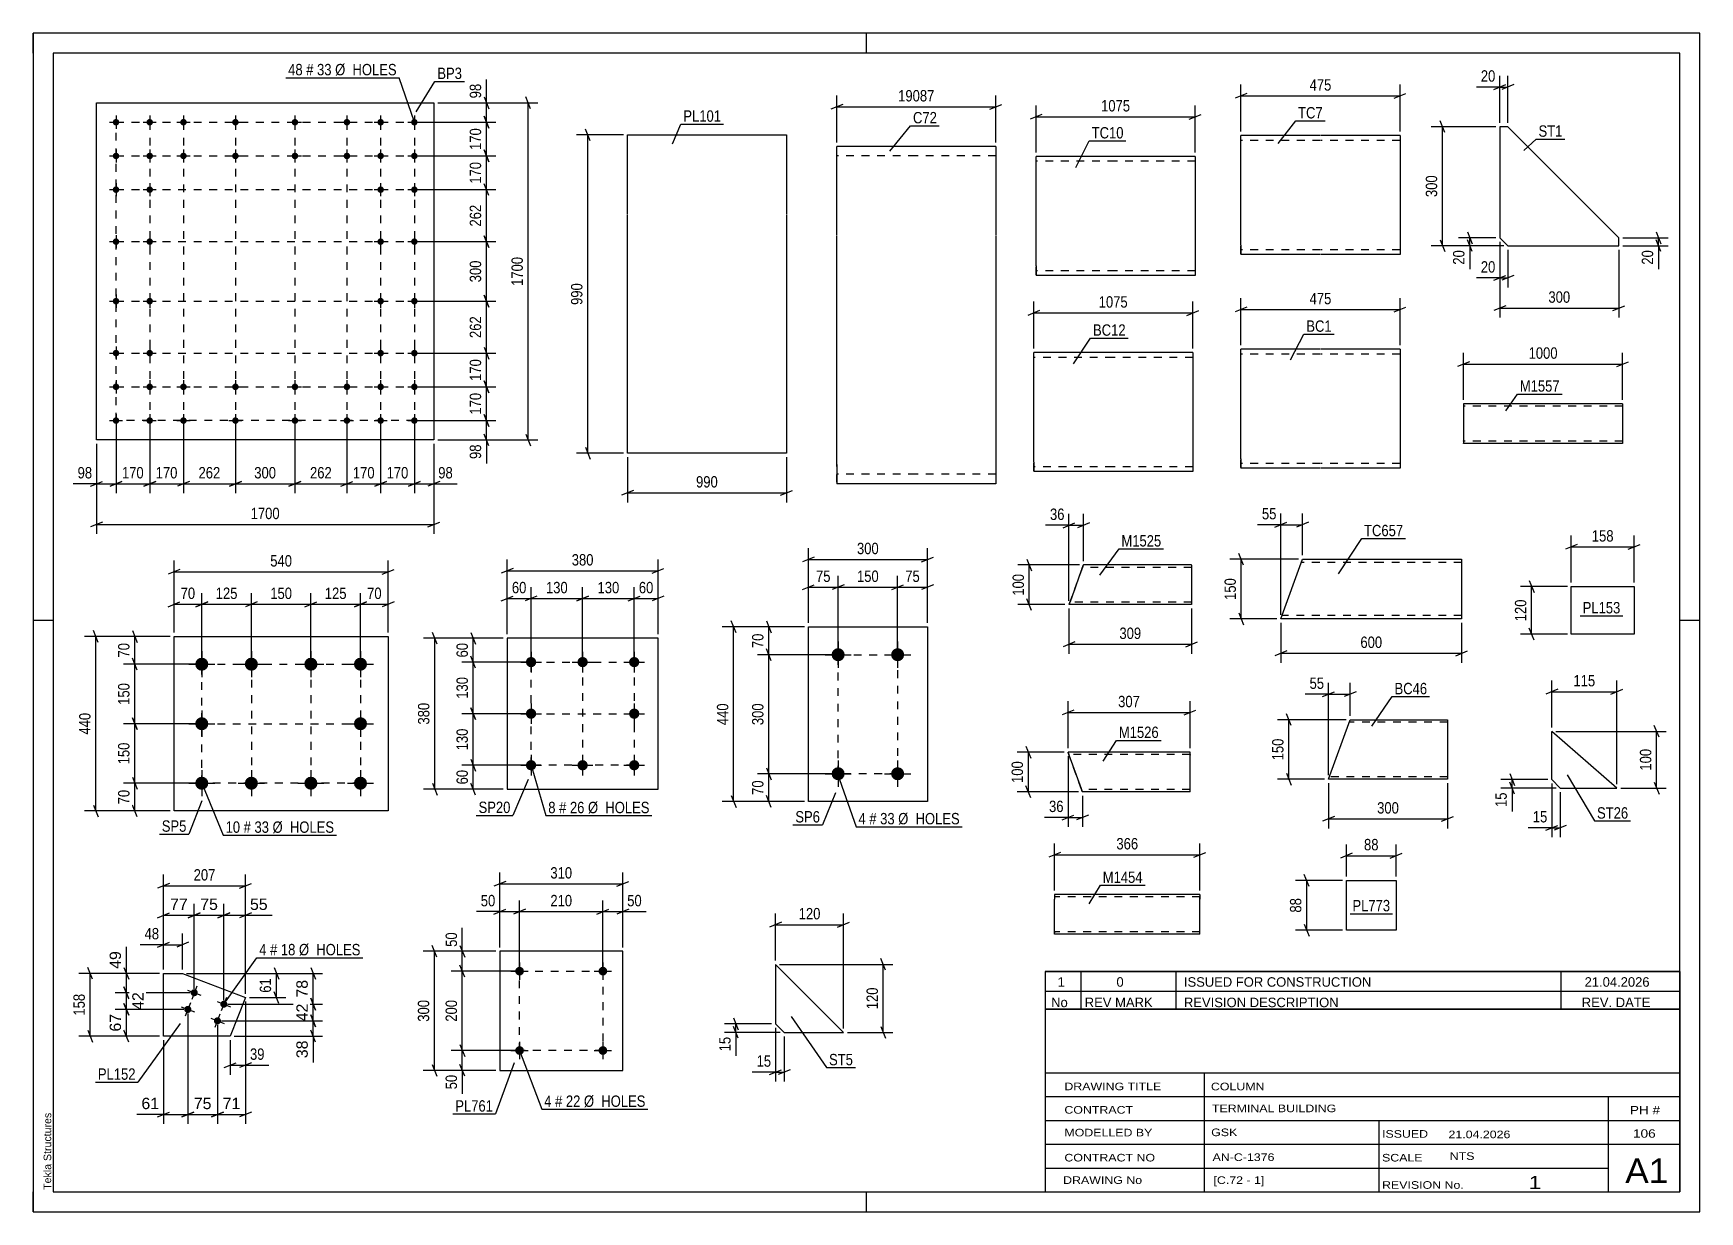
# Model space of a CAD drawing. Header units: millimetres. Extents: x 0 to 420, y 0 to 297.
import ezdxf

# ---------------------------------------------------------------- set-up
doc = ezdxf.new("R2010")
doc.units = ezdxf.units.MM
doc.linetypes.add('DXK_LINE_DOT2', pattern=[3.9198, 1.9599, -1.9599])
doc.styles.add('Arial', font='ARIAL.TTF', dxfattribs={"height": 0.2})
doc.styles.add('Arial Narrow', font='ARIALN.TTF', dxfattribs={"height": 0.2})

# ---------------------------------------------------------------- blocks, each defined once
blk = doc.blocks.new('Unknown-284857268-1134')
at = {"color": 5, "linetype": 'Continuous'}
for p, q in [((420, 297), (0, 297)), ((0, 297), (0, 0)), ((0, 292), (0, 297)), ((210, 292), (210, 297)), ((420, 0), (420, 297)), ((415, 292), (5, 292)), ((5, 292), (5, 5)), ((415, 5), (415, 292)), ((5, 149), (0, 149)), ((420, 149), (415, 149)), ((0, 0), (0, 5)), ((5, 5), (415, 5)), ((210, 0), (210, 5)), ((0, 0), (420, 0))]:
    blk.add_line(p, q, dxfattribs=at)
at = {"color": 174, "linetype": 'Continuous', "style": 'Arial'}
blk.add_text('Tekla Structures', height=1.9102, rotation=90, dxfattribs=at).set_placement((4.5, 5.5))
blk = doc.blocks.new('Part-284857268-6665 - 6664')
at = {"color": 2, "linetype": 'Continuous'}
for p, q in [((15.94, 194.5), (15.94, 279.5)), ((15.94, 279.5), (100.94, 279.5)), ((100.94, 279.5), (100.94, 194.5)), ((100.94, 194.5), (15.94, 194.5))]:
    blk.add_line(p, q, dxfattribs=at)
blk = doc.blocks.new('Bolt-284857268-6666 - 6664')
at = {"linetype": 'Continuous'}
for points in [[(20.84, 275.42, -1), (20.84, 273.77, -1)], [(29.34, 275.42, -1), (29.34, 273.77, -1)], [(37.84, 275.42, -1), (37.84, 273.77, -1)], [(50.94, 275.42, -1), (50.94, 273.77, -1)], [(65.94, 275.42, -1), (65.94, 273.77, -1)], [(79.04, 275.42, -1), (79.04, 273.77, -1)], [(87.54, 275.42, -1), (87.54, 273.77, -1)], [(96.04, 275.42, -1), (96.04, 273.77, -1)], [(20.84, 266.92, -1), (20.84, 265.27, -1)], [(29.34, 266.92, -1), (29.34, 265.27, -1)], [(37.84, 266.92, -1), (37.84, 265.27, -1)], [(50.94, 266.92, -1), (50.94, 265.27, -1)], [(65.94, 266.92, -1), (65.94, 265.27, -1)], [(79.04, 266.92, -1), (79.04, 265.27, -1)], [(87.54, 266.92, -1), (87.54, 265.27, -1)], [(96.04, 266.92, -1), (96.04, 265.27, -1)], [(20.84, 258.42, -1), (20.84, 256.77, -1)], [(29.34, 258.42, -1), (29.34, 256.77, -1)], [(87.54, 258.42, -1), (87.54, 256.77, -1)], [(96.04, 258.42, -1), (96.04, 256.77, -1)], [(20.84, 245.32, -1), (20.84, 243.67, -1)], [(29.34, 245.32, -1), (29.34, 243.67, -1)], [(87.54, 245.32, -1), (87.54, 243.67, -1)], [(96.04, 245.32, -1), (96.04, 243.67, -1)], [(20.84, 230.32, -1), (20.84, 228.67, -1)], [(29.34, 230.32, -1), (29.34, 228.67, -1)], [(87.54, 230.32, -1), (87.54, 228.67, -1)], [(96.04, 230.32, -1), (96.04, 228.67, -1)], [(20.84, 217.22, -1), (20.84, 215.57, -1)], [(29.34, 217.22, -1), (29.34, 215.57, -1)], [(87.54, 217.22, -1), (87.54, 215.57, -1)], [(96.04, 217.22, -1), (96.04, 215.57, -1)], [(20.84, 208.72, -1), (20.84, 207.07, -1)], [(29.34, 208.72, -1), (29.34, 207.07, -1)], [(37.84, 208.72, -1), (37.84, 207.07, -1)], [(50.94, 208.72, -1), (50.94, 207.07, -1)], [(65.94, 208.72, -1), (65.94, 207.07, -1)], [(79.04, 208.72, -1), (79.04, 207.07, -1)], [(87.54, 208.72, -1), (87.54, 207.07, -1)], [(96.04, 208.72, -1), (96.04, 207.07, -1)], [(20.84, 200.22, -1), (20.84, 198.57, -1)], [(29.34, 200.22, -1), (29.34, 198.57, -1)], [(37.84, 200.22, -1), (37.84, 198.57, -1)], [(50.94, 200.22, -1), (50.94, 198.57, -1)], [(65.94, 200.22, -1), (65.94, 198.57, -1)], [(79.04, 200.22, -1), (79.04, 198.57, -1)], [(87.54, 200.22, -1), (87.54, 198.57, -1)], [(96.04, 200.22, -1), (96.04, 198.57, -1)]]:
    blk.add_hatch(color=1, dxfattribs=at).paths.add_polyline_path(points)
at = {"color": 1, "linetype": 'Continuous'}
for p, q in [((19.19, 274.6), (22.49, 274.6)), ((20.84, 276.25), (20.84, 272.95)), ((27.69, 274.6), (30.99, 274.6)), ((29.34, 276.25), (29.34, 272.95)), ((36.19, 274.6), (39.49, 274.6)), ((37.84, 276.25), (37.84, 272.95)), ((49.29, 274.6), (52.59, 274.6)), ((50.94, 276.25), (50.94, 272.95)), ((64.29, 274.6), (67.59, 274.6)), ((65.94, 276.25), (65.94, 272.95)), ((77.39, 274.6), (80.69, 274.6)), ((79.04, 276.25), (79.04, 272.95)), ((85.89, 274.6), (89.19, 274.6)), ((87.54, 276.25), (87.54, 272.95)), ((94.39, 274.6), (97.69, 274.6)), ((96.04, 276.25), (96.04, 272.95)), ((19.19, 266.1), (22.49, 266.1)), ((20.84, 267.75), (20.84, 264.45)), ((27.69, 266.1), (30.99, 266.1)), ((29.34, 267.75), (29.34, 264.45)), ((36.19, 266.1), (39.49, 266.1)), ((37.84, 267.75), (37.84, 264.45)), ((49.29, 266.1), (52.59, 266.1)), ((50.94, 267.75), (50.94, 264.45)), ((64.29, 266.1), (67.59, 266.1)), ((65.94, 267.75), (65.94, 264.45)), ((77.39, 266.1), (80.69, 266.1)), ((79.04, 267.75), (79.04, 264.45)), ((85.89, 266.1), (89.19, 266.1)), ((87.54, 267.75), (87.54, 264.45)), ((94.39, 266.1), (97.69, 266.1)), ((96.04, 267.75), (96.04, 264.45)), ((19.19, 257.6), (22.49, 257.6)), ((20.84, 259.25), (20.84, 255.95)), ((27.69, 257.6), (30.99, 257.6)), ((29.34, 259.25), (29.34, 255.95)), ((85.89, 257.6), (89.19, 257.6)), ((87.54, 259.25), (87.54, 255.95)), ((94.39, 257.6), (97.69, 257.6)), ((96.04, 259.25), (96.04, 255.95)), ((19.19, 244.5), (22.49, 244.5)), ((20.84, 246.15), (20.84, 242.85)), ((27.69, 244.5), (30.99, 244.5)), ((29.34, 246.15), (29.34, 242.85)), ((85.89, 244.5), (89.19, 244.5)), ((87.54, 246.15), (87.54, 242.85)), ((94.39, 244.5), (97.69, 244.5)), ((96.04, 246.15), (96.04, 242.85)), ((20.84, 231.15), (20.84, 227.85)), ((29.34, 231.15), (29.34, 227.85)), ((87.54, 231.15), (87.54, 227.85)), ((96.04, 231.15), (96.04, 227.85)), ((19.19, 229.5), (22.49, 229.5)), ((27.69, 229.5), (30.99, 229.5)), ((85.89, 229.5), (89.19, 229.5)), ((94.39, 229.5), (97.69, 229.5)), ((19.19, 216.4), (22.49, 216.4)), ((20.84, 218.05), (20.84, 214.75)), ((27.69, 216.4), (30.99, 216.4)), ((29.34, 218.05), (29.34, 214.75)), ((85.89, 216.4), (89.19, 216.4)), ((87.54, 218.05), (87.54, 214.75)), ((94.39, 216.4), (97.69, 216.4)), ((96.04, 218.05), (96.04, 214.75)), ((19.19, 207.9), (22.49, 207.9)), ((20.84, 209.55), (20.84, 206.25)), ((27.69, 207.9), (30.99, 207.9)), ((29.34, 209.55), (29.34, 206.25)), ((36.19, 207.9), (39.49, 207.9)), ((37.84, 209.55), (37.84, 206.25)), ((49.29, 207.9), (52.59, 207.9)), ((50.94, 209.55), (50.94, 206.25)), ((64.29, 207.9), (67.59, 207.9)), ((65.94, 209.55), (65.94, 206.25)), ((77.39, 207.9), (80.69, 207.9)), ((79.04, 209.55), (79.04, 206.25)), ((85.89, 207.9), (89.19, 207.9)), ((87.54, 209.55), (87.54, 206.25)), ((94.39, 207.9), (97.69, 207.9)), ((96.04, 209.55), (96.04, 206.25)), ((19.19, 199.4), (22.49, 199.4)), ((20.84, 201.05), (20.84, 197.75)), ((27.69, 199.4), (30.99, 199.4)), ((29.34, 201.05), (29.34, 197.75)), ((36.19, 199.4), (39.49, 199.4)), ((37.84, 201.05), (37.84, 197.75)), ((49.29, 199.4), (52.59, 199.4)), ((50.94, 201.05), (50.94, 197.75)), ((64.29, 199.4), (67.59, 199.4)), ((65.94, 201.05), (65.94, 197.75)), ((77.39, 199.4), (80.69, 199.4)), ((79.04, 201.05), (79.04, 197.75)), ((85.89, 199.4), (89.19, 199.4)), ((87.54, 201.05), (87.54, 197.75)), ((94.39, 199.4), (97.69, 199.4)), ((96.04, 201.05), (96.04, 197.75))]:
    blk.add_line(p, q, dxfattribs=at)
blk = doc.blocks.new('Part-284857268-6633 - 6632')
at = {"color": 2, "linetype": 'Continuous'}
for p, q in [((324.38, 271.22), (304.38, 271.22)), ((304.38, 243.62), (304.38, 271.22)), ((344.48, 271.22), (324.48, 271.22)), ((344.48, 271.22), (344.48, 241.22)), ((304.38, 243.62), (304.38, 241.22)), ((324.38, 241.22), (304.38, 241.22)), ((344.48, 241.22), (324.48, 241.22))]:
    blk.add_line(p, q, dxfattribs=at)
at = {"color": 7, "linetype": 'DXK_LINE_DOT2'}
for p, q in [((324.38, 270.02), (304.38, 270.02)), ((344.48, 270.02), (324.48, 270.02)), ((304.38, 241.4), (304.38, 243.62)), ((304.38, 242.42), (304.38, 242.51)), ((324.38, 242.42), (304.38, 242.42)), ((344.48, 242.42), (324.48, 242.42)), ((344.48, 242.42), (344.48, 242.51))]:
    blk.add_line(p, q, dxfattribs=at)
blk = doc.blocks.new('Part-284857268-6673 - 6672')
at = {"color": 2, "linetype": 'Continuous'}
for p, q in [((371.62, 273.47), (369.62, 273.47)), ((369.62, 273.47), (369.62, 245.47)), ((399.62, 245.47), (371.62, 273.47)), ((369.62, 245.47), (371.62, 243.47)), ((399.62, 243.47), (399.62, 245.47)), ((371.62, 243.47), (399.62, 243.47))]:
    blk.add_line(p, q, dxfattribs=at)
blk = doc.blocks.new('Part-284857268-6641 - 6640')
at = {"color": 2, "linetype": 'Continuous'}
for p, q in [((324.38, 217.37), (304.38, 217.37)), ((304.38, 189.77), (304.38, 217.37)), ((344.48, 217.37), (324.48, 217.37)), ((344.48, 217.37), (344.48, 187.37)), ((304.38, 189.77), (304.38, 187.37)), ((324.38, 187.37), (304.38, 187.37)), ((344.48, 187.37), (324.48, 187.37))]:
    blk.add_line(p, q, dxfattribs=at)
at = {"color": 7, "linetype": 'DXK_LINE_DOT2'}
for p, q in [((324.38, 216.17), (304.38, 216.17)), ((344.48, 216.17), (324.48, 216.17)), ((304.38, 187.55), (304.38, 189.77)), ((304.38, 188.57), (304.38, 188.66)), ((324.38, 188.57), (304.38, 188.57)), ((344.48, 188.57), (324.48, 188.57)), ((344.48, 188.57), (344.48, 188.66))]:
    blk.add_line(p, q, dxfattribs=at)
blk = doc.blocks.new('Part-284857268-6689 - 6688')
at = {"color": 2, "linetype": 'Continuous'}
for p, q in [((157.45, 144.52), (119.45, 144.52)), ((119.45, 144.52), (119.45, 106.52)), ((157.45, 106.52), (157.45, 144.52)), ((119.45, 106.52), (157.45, 106.52))]:
    blk.add_line(p, q, dxfattribs=at)
blk = doc.blocks.new('Bolt-284857268-6690 - 6688')
at = {"linetype": 'Continuous'}
for points in [[(125.45, 139.82, -1), (125.45, 137.22, -1)], [(138.45, 139.82, -1), (138.45, 137.22, -1)], [(151.45, 139.82, -1), (151.45, 137.22, -1)], [(125.45, 126.82, -1), (125.45, 124.22, -1)], [(151.45, 126.82, -1), (151.45, 124.22, -1)], [(125.45, 113.82, -1), (125.45, 111.22, -1)], [(138.45, 113.82, -1), (138.45, 111.22, -1)], [(151.45, 113.82, -1), (151.45, 111.22, -1)]]:
    blk.add_hatch(color=1, dxfattribs=at).paths.add_polyline_path(points)
at = {"color": 1, "linetype": 'Continuous'}
for p, q in [((125.45, 141.12), (125.45, 135.92)), ((138.45, 141.12), (138.45, 135.92)), ((151.45, 141.12), (151.45, 135.92)), ((122.85, 138.52), (128.05, 138.52)), ((135.85, 138.52), (141.05, 138.52)), ((148.85, 138.52), (154.05, 138.52)), ((125.45, 128.12), (125.45, 122.92)), ((151.45, 128.12), (151.45, 122.92)), ((122.85, 125.52), (128.05, 125.52)), ((148.85, 125.52), (154.05, 125.52)), ((125.45, 115.12), (125.45, 109.92)), ((138.45, 115.12), (138.45, 109.92)), ((151.45, 115.12), (151.45, 109.92)), ((122.85, 112.52), (128.05, 112.52)), ((135.85, 112.52), (141.05, 112.52)), ((148.85, 112.52), (154.05, 112.52))]:
    blk.add_line(p, q, dxfattribs=at)
blk = doc.blocks.new('Part-284857268-6649 - 6648')
at = {"color": 2, "linetype": 'Continuous'}
for p, q in [((314.45, 149.43), (319.91, 164.43)), ((319.91, 164.43), (339.91, 164.43)), ((340.01, 164.43), (360.01, 164.43)), ((360.01, 164.43), (360.01, 164.31)), ((360.01, 164.31), (360.01, 149.43)), ((339.91, 149.43), (314.45, 149.43)), ((360.01, 149.43), (340.01, 149.43))]:
    blk.add_line(p, q, dxfattribs=at)
at = {"color": 7, "linetype": 'DXK_LINE_DOT2'}
for p, q in [((339.91, 163.63), (319.62, 163.63)), ((360.01, 163.63), (340.01, 163.63)), ((314.74, 150.23), (314.77, 150.29)), ((339.91, 150.23), (314.74, 150.23)), ((360.01, 150.23), (340.01, 150.23)), ((360.01, 150.23), (360.01, 150.29))]:
    blk.add_line(p, q, dxfattribs=at)
blk = doc.blocks.new('Part-284857268-6700 - 6699')
at = {"color": 2, "linetype": 'Continuous'}
for p, q in [((272.73, 265.96), (252.73, 265.96)), ((252.73, 238.36), (252.73, 265.96)), ((292.83, 265.96), (272.83, 265.96)), ((292.83, 265.96), (292.83, 235.96)), ((252.73, 238.36), (252.73, 235.96)), ((272.73, 235.96), (252.73, 235.96)), ((292.83, 235.96), (272.83, 235.96))]:
    blk.add_line(p, q, dxfattribs=at)
at = {"color": 7, "linetype": 'DXK_LINE_DOT2'}
for p, q in [((272.73, 264.76), (252.73, 264.76)), ((292.83, 264.76), (272.83, 264.76)), ((252.73, 236.15), (252.73, 238.36)), ((252.73, 237.16), (252.73, 237.25)), ((272.73, 237.16), (252.73, 237.16)), ((292.83, 237.16), (272.83, 237.16)), ((292.83, 237.16), (292.83, 237.25))]:
    blk.add_line(p, q, dxfattribs=at)
blk = doc.blocks.new('Part-284857268-6657 - 6656')
at = {"color": 2, "linetype": 'Continuous'}
for p, q in [((326.45, 109), (331.91, 124)), ((331.91, 124), (356.45, 124)), ((356.45, 124), (356.45, 109)), ((356.45, 109), (326.45, 109))]:
    blk.add_line(p, q, dxfattribs=at)
at = {"color": 7, "linetype": 'DXK_LINE_DOT2'}
for p, q in [((356.45, 123.4), (331.69, 123.4)), ((356.45, 123.91), (356.45, 124)), ((326.67, 109.6), (326.68, 109.64)), ((356.45, 109.6), (326.67, 109.6)), ((356.45, 109.6), (356.45, 109.64))]:
    blk.add_line(p, q, dxfattribs=at)
blk = doc.blocks.new('Part-284857268-6709 - 6708')
at = {"color": 2, "linetype": 'Continuous'}
for p, q in [((272.14, 216.52), (252.14, 216.52)), ((252.14, 188.92), (252.14, 216.52)), ((292.24, 216.52), (272.24, 216.52)), ((292.24, 216.52), (292.24, 186.52)), ((252.14, 188.92), (252.14, 186.52)), ((272.14, 186.52), (252.14, 186.52)), ((292.24, 186.52), (272.24, 186.52))]:
    blk.add_line(p, q, dxfattribs=at)
at = {"color": 7, "linetype": 'DXK_LINE_DOT2'}
for p, q in [((272.14, 215.32), (252.14, 215.32)), ((292.24, 215.32), (272.24, 215.32)), ((252.14, 186.7), (252.14, 188.92)), ((252.14, 187.72), (252.14, 187.81)), ((272.14, 187.72), (252.14, 187.72)), ((292.24, 187.72), (272.24, 187.72)), ((292.24, 187.72), (292.24, 187.81))]:
    blk.add_line(p, q, dxfattribs=at)
blk = doc.blocks.new('Part-284857268-6718 - 6717')
at = {"color": 2, "linetype": 'Continuous'}
for p, q in [((195.35, 103.38), (195.35, 147.38)), ((195.35, 147.38), (225.35, 147.38)), ((225.35, 147.38), (225.35, 103.38)), ((225.35, 103.38), (195.35, 103.38))]:
    blk.add_line(p, q, dxfattribs=at)
blk = doc.blocks.new('Bolt-284857268-6719 - 6717')
at = {"linetype": 'Continuous'}
for points in [[(202.85, 142.03, -1), (202.85, 138.73, -1)], [(217.85, 142.03, -1), (217.85, 138.73, -1)], [(202.85, 112.03, -1), (202.85, 108.73, -1)], [(217.85, 112.03, -1), (217.85, 108.73, -1)]]:
    blk.add_hatch(color=1, dxfattribs=at).paths.add_polyline_path(points)
at = {"color": 1, "linetype": 'Continuous'}
for p, q in [((202.85, 143.68), (202.85, 137.08)), ((217.85, 143.68), (217.85, 137.08)), ((199.55, 140.38), (206.15, 140.38)), ((214.55, 140.38), (221.15, 140.38)), ((202.85, 113.68), (202.85, 107.08)), ((217.85, 113.68), (217.85, 107.08)), ((199.55, 110.38), (206.15, 110.38)), ((214.55, 110.38), (221.15, 110.38))]:
    blk.add_line(p, q, dxfattribs=at)
blk = doc.blocks.new('Part-284857268-6727 - 6726')
at = {"color": 2, "linetype": 'Continuous'}
for p, q in [((35.46, 100.99), (35.46, 144.99)), ((35.46, 144.99), (89.46, 144.99)), ((89.46, 144.99), (89.46, 100.99)), ((89.46, 100.99), (35.46, 100.99))]:
    blk.add_line(p, q, dxfattribs=at)
blk = doc.blocks.new('Bolt-284857268-6728 - 6726')
at = {"linetype": 'Continuous'}
for points in [[(42.46, 139.64, -1), (42.46, 136.34, -1)], [(54.96, 139.64, -1), (54.96, 136.34, -1)], [(69.96, 139.64, -1), (69.96, 136.34, -1)], [(82.46, 139.64, -1), (82.46, 136.34, -1)], [(42.46, 124.64, -1), (42.46, 121.34, -1)], [(82.46, 124.64, -1), (82.46, 121.34, -1)], [(42.46, 109.64, -1), (42.46, 106.34, -1)], [(54.96, 109.64, -1), (54.96, 106.34, -1)], [(69.96, 109.64, -1), (69.96, 106.34, -1)], [(82.46, 109.64, -1), (82.46, 106.34, -1)]]:
    blk.add_hatch(color=1, dxfattribs=at).paths.add_polyline_path(points)
at = {"color": 1, "linetype": 'Continuous'}
for p, q in [((42.46, 141.29), (42.46, 134.69)), ((54.96, 141.29), (54.96, 134.69)), ((69.96, 141.29), (69.96, 134.69)), ((82.46, 141.29), (82.46, 134.69)), ((39.16, 137.99), (45.76, 137.99)), ((51.66, 137.99), (58.26, 137.99)), ((66.66, 137.99), (73.26, 137.99)), ((79.16, 137.99), (85.76, 137.99)), ((42.46, 126.29), (42.46, 119.69)), ((82.46, 126.29), (82.46, 119.69)), ((39.16, 122.99), (45.76, 122.99)), ((79.16, 122.99), (85.76, 122.99)), ((42.46, 111.29), (42.46, 104.69)), ((54.96, 111.29), (54.96, 104.69)), ((69.96, 111.29), (69.96, 104.69)), ((82.46, 111.29), (82.46, 104.69)), ((39.16, 107.99), (45.76, 107.99)), ((51.66, 107.99), (58.26, 107.99)), ((66.66, 107.99), (73.26, 107.99)), ((79.16, 107.99), (85.76, 107.99))]:
    blk.add_line(p, q, dxfattribs=at)
blk = doc.blocks.new('Part-284857268-6736 - 6735')
at = {"color": 2, "linetype": 'Continuous'}
for p, q in [((187.08, 62.33), (187.08, 47.33)), ((187.08, 62.33), (204.23, 45.19)), ((187.08, 47.33), (189.23, 45.19)), ((189.23, 45.19), (204.23, 45.19))]:
    blk.add_line(p, q, dxfattribs=at)
blk = doc.blocks.new('Part-284857268-6774 - 6773')
at = {"color": 2, "linetype": 'Continuous'}
for p, q in [((149.74, 251.38), (149.74, 271.38)), ((149.74, 271.38), (169.74, 271.38)), ((169.84, 271.38), (189.84, 271.38)), ((189.84, 271.38), (189.84, 251.38)), ((149.74, 211.28), (149.74, 251.28)), ((189.84, 251.28), (189.84, 211.28)), ((149.74, 191.18), (149.74, 211.18)), ((189.84, 211.18), (189.84, 191.18)), ((169.74, 191.18), (149.74, 191.18)), ((189.84, 191.18), (169.84, 191.18))]:
    blk.add_line(p, q, dxfattribs=at)
blk = doc.blocks.new('Part-284857268-6781 - 6780')
at = {"color": 2, "linetype": 'Continuous'}
for p, q in [((387.65, 145.55), (387.65, 157.55)), ((387.65, 157.55), (403.47, 157.55)), ((403.47, 157.55), (403.47, 145.55)), ((403.47, 145.55), (387.65, 145.55))]:
    blk.add_line(p, q, dxfattribs=at)
blk = doc.blocks.new('Part-284857268-6795 - 6794')
at = {"color": 7, "linetype": 'DXK_LINE_DOT2'}
for p, q in [((264.45, 162.4), (261.26, 153.64)), ((264.31, 162.03), (261.38, 153.97)), ((264.31, 162.03), (261.38, 153.97)), ((264.31, 162.03), (264.43, 162.35)), ((264.31, 162.03), (264.39, 162.22)), ((264.39, 162.22), (264.4, 162.26)), ((264.4, 162.26), (264.43, 162.35)), ((264.43, 162.35), (264.45, 162.4)), ((264.43, 162.35), (264.45, 162.4)), ((264.54, 162.65), (264.45, 162.4)), ((264.45, 162.4), (264.45, 162.4)), ((291.95, 162.4), (264.45, 162.4)), ((264.63, 162.91), (264.54, 162.65)), ((264.67, 163), (264.63, 162.91)), ((264.67, 163), (264.67, 163)), ((291.95, 162.65), (291.95, 161.8)), ((261.06, 153.09), (261.03, 153)), ((261.03, 153), (261.03, 153)), ((261.16, 153.35), (261.06, 153.09)), ((261.26, 153.64), (261.16, 153.35)), ((261.25, 153.6), (261.26, 153.64)), ((261.26, 153.64), (261.25, 153.6)), ((261.25, 153.6), (261.25, 153.6)), ((291.95, 153.6), (261.25, 153.6)), ((261.38, 153.97), (261.26, 153.64)), ((261.26, 153.64), (261.31, 153.77)), ((261.31, 153.77), (261.38, 153.97)), ((291.95, 153.64), (291.95, 153.74)), ((291.95, 153.6), (291.95, 153.64)), ((291.95, 153.6), (291.95, 153.64))]:
    blk.add_line(p, q, dxfattribs=at)
at = {"color": 2, "linetype": 'Continuous'}
for p, q in [((264.4, 162.26), (261.3, 153.74)), ((264.4, 162.26), (264.54, 162.65)), ((264.54, 162.65), (264.63, 162.91)), ((264.63, 162.91), (264.67, 163)), ((264.67, 163), (264.67, 163)), ((291.95, 163), (264.67, 163)), ((291.95, 162.91), (291.95, 163)), ((291.95, 162.91), (291.95, 161.8)), ((291.95, 161.8), (291.95, 153)), ((261.03, 153), (261.06, 153.09)), ((261.03, 153), (261.03, 153)), ((291.95, 153), (261.03, 153)), ((261.06, 153.09), (261.16, 153.35)), ((261.16, 153.35), (261.3, 153.74))]:
    blk.add_line(p, q, dxfattribs=at)
blk = doc.blocks.new('Part-284857268-6803 - 6802')
at = {"color": 2, "linetype": 'Continuous'}
for p, q in [((260.79, 115.8), (260.79, 115.8)), ((291.54, 115.8), (260.79, 115.8)), ((260.83, 115.71), (260.79, 115.8)), ((260.92, 115.45), (260.83, 115.71)), ((261.06, 115.06), (260.92, 115.45)), ((264.17, 106.54), (261.06, 115.06)), ((291.54, 107), (291.54, 115.8)), ((264.31, 106.15), (264.17, 106.54)), ((264.4, 105.89), (264.31, 106.15)), ((264.44, 105.8), (264.4, 105.89)), ((264.44, 105.8), (264.44, 105.8)), ((291.54, 105.8), (264.44, 105.8)), ((291.54, 105.8), (291.54, 107))]:
    blk.add_line(p, q, dxfattribs=at)
at = {"color": 7, "linetype": 'DXK_LINE_DOT2'}
for p, q in [((260.79, 115.8), (260.79, 115.8)), ((260.79, 115.8), (260.83, 115.71)), ((260.83, 115.71), (260.92, 115.45)), ((260.92, 115.45), (261.01, 115.2)), ((264.2, 106.44), (261.01, 115.2)), ((261.01, 115.2), (261.01, 115.2)), ((291.54, 115.2), (261.01, 115.2)), ((261.03, 115.15), (261.01, 115.2)), ((261.03, 115.15), (261.01, 115.2)), ((261.15, 114.83), (261.03, 115.15)), ((261.06, 115.06), (261.03, 115.15)), ((261.08, 115.02), (261.06, 115.06)), ((261.15, 114.83), (261.08, 115.02)), ((264.08, 106.77), (261.15, 114.83)), ((264.08, 106.77), (261.15, 114.83)), ((291.54, 115.2), (291.54, 115.15)), ((291.54, 115.15), (291.54, 115.2)), ((291.54, 115.06), (291.54, 115.15)), ((291.54, 115.15), (291.54, 115.06)), ((264.15, 106.58), (264.08, 106.77)), ((264.08, 106.77), (264.2, 106.44)), ((264.2, 106.44), (264.15, 106.58)), ((264.22, 106.4), (264.2, 106.44)), ((264.2, 106.44), (264.22, 106.4)), ((264.2, 106.44), (264.31, 106.15)), ((264.22, 106.4), (264.22, 106.4)), ((291.54, 106.4), (264.22, 106.4)), ((264.31, 106.15), (264.4, 105.89)), ((264.4, 105.89), (264.44, 105.8)), ((264.44, 105.8), (264.44, 105.8)), ((291.54, 106.44), (291.54, 106.77)), ((291.54, 106.4), (291.54, 106.44))]:
    blk.add_line(p, q, dxfattribs=at)
blk = doc.blocks.new('Part-284857268-6810 - 6809')
at = {"color": 2, "linetype": 'Continuous'}
for p, q in [((380.49, 203.63), (360.49, 203.63)), ((360.49, 203.63), (360.49, 193.72)), ((400.59, 203.63), (380.59, 203.63)), ((400.59, 203.63), (400.59, 193.63)), ((360.49, 193.63), (360.49, 193.72)), ((380.49, 193.63), (360.49, 193.63)), ((400.59, 193.63), (380.59, 193.63))]:
    blk.add_line(p, q, dxfattribs=at)
at = {"color": 7, "linetype": 'DXK_LINE_DOT2'}
for p, q in [((380.49, 203.03), (360.49, 203.03)), ((400.59, 203.03), (380.59, 203.03)), ((360.49, 194.23), (360.49, 194.27)), ((380.49, 194.23), (360.49, 194.23)), ((400.59, 194.23), (380.59, 194.23)), ((400.59, 194.23), (400.59, 194.27))]:
    blk.add_line(p, q, dxfattribs=at)
blk = doc.blocks.new('Part-284857268-6817 - 6816')
at = {"color": 2, "linetype": 'Continuous'}
for p, q in [((330.95, 70.93), (330.95, 83.5)), ((330.95, 83.5), (343.52, 83.5)), ((343.52, 83.5), (343.52, 70.93)), ((343.52, 70.93), (330.95, 70.93))]:
    blk.add_line(p, q, dxfattribs=at)
blk = doc.blocks.new('Part-284857268-6825 - 6824')
at = {"color": 2, "linetype": 'Continuous'}
for p, q in [((222.5, 268.49), (202.5, 268.49)), ((202.5, 246.09), (202.5, 268.49)), ((242.6, 268.49), (222.6, 268.49)), ((242.6, 268.49), (242.6, 246.09)), ((202.5, 205.99), (202.5, 245.99)), ((242.6, 245.99), (242.6, 205.99)), ((202.5, 188.29), (202.5, 205.89)), ((242.6, 205.89), (242.6, 183.49)), ((202.5, 188.29), (202.5, 183.49)), ((222.5, 183.49), (202.5, 183.49)), ((242.6, 183.49), (222.6, 183.49))]:
    blk.add_line(p, q, dxfattribs=at)
at = {"color": 7, "linetype": 'DXK_LINE_DOT2'}
for p, q in [((222.5, 266.09), (202.5, 266.09)), ((242.6, 266.09), (222.6, 266.09)), ((202.5, 183.86), (202.5, 188.29)), ((222.5, 185.89), (202.5, 185.89)), ((242.6, 185.89), (222.6, 185.89))]:
    blk.add_line(p, q, dxfattribs=at)
blk = doc.blocks.new('Part-284857268-6834 - 6833')
at = {"color": 2, "linetype": 'Continuous'}
for p, q in [((32.82, 44.26), (32.82, 60.07)), ((32.82, 60.07), (37.63, 60.07)), ((37.63, 60.07), (53.48, 53.94)), ((53.48, 53.94), (49.59, 44.26)), ((49.59, 44.26), (32.82, 44.26))]:
    blk.add_line(p, q, dxfattribs=at)
blk = doc.blocks.new('Bolt-284857268-6835 - 6833')
at = {"linetype": 'Continuous'}
for points in [[(41.4, 54.86, -1), (39.72, 55.51, -1)], [(39.78, 50.66, -1), (38.1, 51.31, -1)], [(48.86, 51.97, -1), (47.19, 52.62, -1)], [(47.24, 47.78, -1), (45.56, 48.43, -1)]]:
    blk.add_hatch(color=1, dxfattribs=at).paths.add_polyline_path(points)
at = {"color": 1, "linetype": 'Continuous'}
for p, q in [((38.89, 55.83), (42.24, 54.53)), ((41.21, 56.86), (39.91, 53.51)), ((37.26, 51.64), (40.62, 50.34)), ((39.59, 52.67), (38.29, 49.31)), ((46.35, 52.95), (49.7, 51.65)), ((48.67, 53.98), (47.38, 50.62)), ((44.72, 48.75), (48.08, 47.45)), ((47.05, 49.78), (45.75, 46.42))]:
    blk.add_line(p, q, dxfattribs=at)
blk = doc.blocks.new('Part-284857268-6845 - 6844')
at = {"color": 2, "linetype": 'Continuous'}
for p, q in [((382.72, 108.92), (382.72, 121.06)), ((399.15, 106.77), (382.72, 121.06)), ((384.86, 106.77), (382.72, 108.92)), ((384.86, 106.77), (399.15, 106.77))]:
    blk.add_line(p, q, dxfattribs=at)
blk = doc.blocks.new('Part-284857268-6883 - 6882')
at = {"color": 2, "linetype": 'Continuous'}
for p, q in [((257.42, 79.96), (257.42, 78.76)), ((294.04, 79.96), (257.42, 79.96)), ((294.04, 79.96), (294.04, 79.87)), ((294.04, 79.87), (294.04, 78.76)), ((257.42, 70.7), (257.42, 78.76)), ((294.04, 69.96), (294.04, 78.76)), ((257.42, 70.05), (257.42, 70.7)), ((257.42, 69.96), (257.42, 70.05)), ((294.04, 69.96), (257.42, 69.96))]:
    blk.add_line(p, q, dxfattribs=at)
at = {"color": 7, "linetype": 'DXK_LINE_DOT2'}
for p, q in [((294.04, 79.36), (257.42, 79.36)), ((294.04, 78.76), (294.04, 79.61)), ((257.42, 70.7), (257.42, 70.31)), ((257.42, 70.56), (257.42, 70.6)), ((294.04, 70.56), (257.42, 70.56)), ((257.42, 69.96), (257.42, 69.96)), ((294.04, 70.56), (294.04, 70.6))]:
    blk.add_line(p, q, dxfattribs=at)
blk = doc.blocks.new('Bolt-284857268-6892 - 6889')
at = {"linetype": 'Continuous'}
for points in [[(123.66, 60.62, -1), (121.46, 60.62, -1)], [(144.66, 60.62, -1), (142.46, 60.62, -1)]]:
    blk.add_hatch(color=1, dxfattribs=at).paths.add_polyline_path(points)
at = {"color": 1, "linetype": 'Continuous'}
for p, q in [((120.36, 60.62), (124.76, 60.62)), ((122.56, 62.82), (122.56, 58.42)), ((141.36, 60.62), (145.76, 60.62)), ((143.56, 62.82), (143.56, 58.42))]:
    blk.add_line(p, q, dxfattribs=at)
blk = doc.blocks.new('Part-284857268-6890 - 6889')
at = {"color": 2, "linetype": 'Continuous'}
for p, q in [((148.56, 65.62), (117.56, 65.62)), ((117.56, 65.62), (117.56, 35.62)), ((148.56, 35.62), (148.56, 65.62)), ((117.56, 35.62), (148.56, 35.62))]:
    blk.add_line(p, q, dxfattribs=at)
blk = doc.blocks.new('Bolt-284857268-6891 - 6889')
at = {"linetype": 'Continuous'}
for points in [[(123.66, 40.62, -1), (121.46, 40.62, -1)], [(144.66, 40.62, -1), (142.46, 40.62, -1)]]:
    blk.add_hatch(color=1, dxfattribs=at).paths.add_polyline_path(points)
at = {"color": 1, "linetype": 'Continuous'}
for p, q in [((122.56, 42.82), (122.56, 38.42)), ((143.56, 42.82), (143.56, 38.42)), ((120.36, 40.62), (124.76, 40.62)), ((141.36, 40.62), (145.76, 40.62))]:
    blk.add_line(p, q, dxfattribs=at)
blk = doc.blocks.new('Rectangle-284857268-8465 - 6664')
at = {"color": 1, "linetype": 'DXK_LINE_DOT2'}
blk.add_lwpolyline([(20.84, 274.6), (96.04, 274.6), (96.04, 199.4), (20.84, 199.4), (20.84, 274.6)], close=True, dxfattribs=at)
blk = doc.blocks.new('Rectangle-284857268-8971 - 6688')
at = {"color": 1, "linetype": 'DXK_LINE_DOT2'}
blk.add_lwpolyline([(125.45, 138.52), (151.45, 138.52), (151.45, 112.52), (125.45, 112.52), (125.45, 138.52)], close=True, dxfattribs=at)
blk = doc.blocks.new('Rectangle-284857268-8995 - 6717')
at = {"color": 1, "linetype": 'DXK_LINE_DOT2'}
blk.add_lwpolyline([(202.85, 140.38), (217.85, 140.38), (217.85, 110.38), (202.85, 110.38), (202.85, 140.38)], close=True, dxfattribs=at)
blk = doc.blocks.new('Rectangle-284857268-8940 - 6726')
at = {"color": 1, "linetype": 'DXK_LINE_DOT2'}
blk.add_lwpolyline([(42.46, 137.99), (82.46, 137.99), (82.46, 107.99), (42.46, 107.99), (42.46, 137.99)], close=True, dxfattribs=at)
blk = doc.blocks.new('Rectangle-284857268-9005 - 6889')
at = {"color": 1, "linetype": 'DXK_LINE_DOT2'}
blk.add_lwpolyline([(122.56, 60.62), (143.56, 60.62), (143.56, 40.62), (122.56, 40.62), (122.56, 60.62)], close=True, dxfattribs=at)
blk = doc.blocks.new('Line-284857268-8475 - 6664')
at = {"color": 1, "linetype": 'DXK_LINE_DOT2'}
blk.add_line((29.34, 274.6), (29.34, 199.4), dxfattribs=at)
blk = doc.blocks.new('Line-284857268-8981 - 6688')
at = {"color": 1, "linetype": 'DXK_LINE_DOT2'}
blk.add_line((125.45, 125.52), (151.45, 125.52), dxfattribs=at)
blk = doc.blocks.new('Line-284857268-8950 - 6726')
at = {"color": 1, "linetype": 'DXK_LINE_DOT2'}
blk.add_line((42.46, 122.99), (82.46, 122.99), dxfattribs=at)
blk = doc.blocks.new('Line-284857268-8482 - 6664')
at = {"color": 1, "linetype": 'DXK_LINE_DOT2'}
blk.add_line((37.84, 274.6), (37.84, 199.4), dxfattribs=at)
blk = doc.blocks.new('Line-284857268-8988 - 6688')
at = {"color": 1, "linetype": 'DXK_LINE_DOT2'}
blk.add_line((138.45, 138.52), (138.45, 112.52), dxfattribs=at)
blk = doc.blocks.new('Line-284857268-8957 - 6726')
at = {"color": 1, "linetype": 'DXK_LINE_DOT2'}
blk.add_line((54.96, 137.99), (54.96, 107.99), dxfattribs=at)
blk = doc.blocks.new('Line-284857268-8489 - 6664')
at = {"color": 1, "linetype": 'DXK_LINE_DOT2'}
blk.add_line((50.94, 274.6), (50.94, 199.4), dxfattribs=at)
blk = doc.blocks.new('Line-284857268-8964 - 6726')
at = {"color": 1, "linetype": 'DXK_LINE_DOT2'}
blk.add_line((69.96, 137.99), (69.96, 107.99), dxfattribs=at)
blk = doc.blocks.new('Line-284857268-8496 - 6664')
at = {"color": 1, "linetype": 'DXK_LINE_DOT2'}
blk.add_line((65.94, 274.6), (65.94, 199.4), dxfattribs=at)
blk = doc.blocks.new('Line-284857268-8503 - 6664')
at = {"color": 1, "linetype": 'DXK_LINE_DOT2'}
blk.add_line((79.04, 274.6), (79.04, 199.4), dxfattribs=at)
blk = doc.blocks.new('Line-284857268-8510 - 6664')
at = {"color": 1, "linetype": 'DXK_LINE_DOT2'}
blk.add_line((87.54, 274.6), (87.54, 199.4), dxfattribs=at)
blk = doc.blocks.new('Line-284857268-8517 - 6664')
at = {"color": 1, "linetype": 'DXK_LINE_DOT2'}
blk.add_line((20.84, 266.1), (96.04, 266.1), dxfattribs=at)
blk = doc.blocks.new('Line-284857268-8524 - 6664')
at = {"color": 1, "linetype": 'DXK_LINE_DOT2'}
blk.add_line((20.84, 257.6), (96.04, 257.6), dxfattribs=at)
blk = doc.blocks.new('Line-284857268-8531 - 6664')
at = {"color": 1, "linetype": 'DXK_LINE_DOT2'}
blk.add_line((20.84, 244.5), (96.04, 244.5), dxfattribs=at)
blk = doc.blocks.new('Line-284857268-8538 - 6664')
at = {"color": 1, "linetype": 'DXK_LINE_DOT2'}
blk.add_line((20.84, 229.5), (96.04, 229.5), dxfattribs=at)
blk = doc.blocks.new('Line-284857268-8545 - 6664')
at = {"color": 1, "linetype": 'DXK_LINE_DOT2'}
blk.add_line((20.84, 216.4), (96.04, 216.4), dxfattribs=at)
blk = doc.blocks.new('Line-284857268-8552 - 6664')
at = {"color": 1, "linetype": 'DXK_LINE_DOT2'}
blk.add_line((20.84, 207.9), (96.04, 207.9), dxfattribs=at)
blk = doc.blocks.new('StraightDimension-284857268-6991 - 6664')
at = {"color": 7, "linetype": 'Continuous'}
for p, q in [((37.84, 198.4), (37.84, 181.07)), ((50.94, 198.4), (50.94, 181.07)), ((39.34, 184.07), (36.34, 182.87)), ((37.84, 183.47), (50.94, 183.47)), ((49.44, 182.87), (52.44, 184.07))]:
    blk.add_line(p, q, dxfattribs=at)
at = {"color": 0}
blk.add_wipeout([(47.73, 184.22), (47.73, 188.42), (41.04, 188.42), (41.04, 184.22)], dxfattribs=at)
at = {"color": 3, "style": 'Arial Narrow'}
blk.add_text('262', height=2.863, dxfattribs=at).set_placement((41.64, 184.82))
blk = doc.blocks.new('StraightDimension-284857268-6951 - 6664')
at = {"color": 7, "linetype": 'Continuous'}
for p, q in [((97.04, 229.5), (116.61, 229.5)), ((114.81, 228), (113.61, 231)), ((114.21, 216.4), (114.21, 229.5)), ((97.04, 216.4), (116.61, 216.4)), ((113.61, 217.9), (114.81, 214.9))]:
    blk.add_line(p, q, dxfattribs=at)
at = {"color": 0}
blk.add_wipeout([(113.46, 226.29), (109.26, 226.29), (109.26, 219.6), (113.46, 219.6)], dxfattribs=at)
at = {"color": 3, "style": 'Arial Narrow'}
blk.add_text('262', height=2.863, rotation=90.0002, dxfattribs=at).set_placement((112.86, 220.2))
blk = doc.blocks.new('StraightDimension-284857268-6993 - 6664')
at = {"color": 7, "linetype": 'Continuous'}
for p, q in [((20.84, 198.4), (20.84, 181.07)), ((29.34, 198.4), (29.34, 181.07)), ((19.34, 182.87), (22.34, 184.07)), ((20.84, 183.47), (29.34, 183.47)), ((30.84, 184.07), (27.84, 182.87))]:
    blk.add_line(p, q, dxfattribs=at)
at = {"color": 0}
blk.add_wipeout([(28.43, 184.22), (28.43, 188.42), (21.74, 188.42), (21.74, 184.22)], dxfattribs=at)
at = {"color": 3, "style": 'Arial Narrow'}
blk.add_text('170', height=2.863, dxfattribs=at).set_placement((22.34, 184.82))
blk = doc.blocks.new('StraightDimension-284857268-6990 - 6664')
at = {"color": 7, "linetype": 'Continuous'}
for p, q in [((50.94, 198.4), (50.94, 181.07)), ((65.94, 198.4), (65.94, 181.07)), ((52.44, 184.07), (49.44, 182.87)), ((50.94, 183.47), (65.94, 183.47)), ((64.44, 182.87), (67.44, 184.07))]:
    blk.add_line(p, q, dxfattribs=at)
at = {"color": 0}
blk.add_wipeout([(61.78, 184.22), (61.78, 188.42), (55.09, 188.42), (55.09, 184.22)], dxfattribs=at)
at = {"color": 3, "style": 'Arial Narrow'}
blk.add_text('300', height=2.863, dxfattribs=at).set_placement((55.69, 184.82))
blk = doc.blocks.new('StraightDimension-284857268-6989 - 6664')
at = {"color": 7, "linetype": 'Continuous'}
for p, q in [((65.94, 198.4), (65.94, 181.07)), ((79.04, 198.4), (79.04, 181.07)), ((67.44, 184.07), (64.44, 182.87)), ((65.94, 183.47), (79.04, 183.47)), ((77.54, 182.87), (80.54, 184.07))]:
    blk.add_line(p, q, dxfattribs=at)
at = {"color": 0}
blk.add_wipeout([(75.83, 184.22), (75.83, 188.42), (69.14, 188.42), (69.14, 184.22)], dxfattribs=at)
at = {"color": 3, "style": 'Arial Narrow'}
blk.add_text('262', height=2.863, dxfattribs=at).set_placement((69.74, 184.82))
blk = doc.blocks.new('StraightDimension-284857268-6946 - 6664')
at = {"color": 7, "linetype": 'Continuous'}
for p, q in [((101.94, 279.5), (116.61, 279.5)), ((113.61, 281), (114.81, 278)), ((114.21, 274.6), (114.21, 279.5)), ((97.04, 274.6), (116.61, 274.6)), ((114.81, 273.1), (113.61, 276.1))]:
    blk.add_line(p, q, dxfattribs=at)
at = {"color": 0}
blk.add_wipeout([(113.46, 284.88), (109.26, 284.88), (109.26, 280.02), (113.46, 280.02)], dxfattribs=at)
at = {"color": 7, "linetype": 'Continuous'}
blk.add_line((114.21, 279.5), (114.21, 285.4), dxfattribs=at)
blk.add_line((114.21, 279.5), (114.21, 285.4), dxfattribs=at)
at = {"color": 3, "style": 'Arial Narrow'}
blk.add_text('98', height=2.863, rotation=90.0002, dxfattribs=at).set_placement((112.86, 280.62))
blk = doc.blocks.new('StraightDimension-284857268-6947 - 6664')
at = {"color": 7, "linetype": 'Continuous'}
for p, q in [((97.04, 274.6), (116.61, 274.6)), ((113.61, 276.1), (114.81, 273.1)), ((114.21, 266.1), (114.21, 274.6)), ((97.04, 266.1), (116.61, 266.1)), ((114.81, 264.6), (113.61, 267.6))]:
    blk.add_line(p, q, dxfattribs=at)
at = {"color": 0}
blk.add_wipeout([(113.46, 273.69), (109.26, 273.69), (109.26, 267), (113.46, 267)], dxfattribs=at)
at = {"color": 3, "style": 'Arial Narrow'}
blk.add_text('170', height=2.863, rotation=90.0002, dxfattribs=at).set_placement((112.86, 267.6))
blk = doc.blocks.new('StraightDimension-284857268-6948 - 6664')
at = {"color": 7, "linetype": 'Continuous'}
for p, q in [((97.04, 266.1), (116.61, 266.1)), ((113.61, 267.6), (114.81, 264.6)), ((114.21, 257.6), (114.21, 266.1)), ((97.04, 257.6), (116.61, 257.6)), ((114.81, 256.1), (113.61, 259.1))]:
    blk.add_line(p, q, dxfattribs=at)
at = {"color": 0}
blk.add_wipeout([(113.46, 265.19), (109.26, 265.19), (109.26, 258.5), (113.46, 258.5)], dxfattribs=at)
at = {"color": 3, "style": 'Arial Narrow'}
blk.add_text('170', height=2.863, rotation=90.0002, dxfattribs=at).set_placement((112.86, 259.1))
blk = doc.blocks.new('StraightDimension-284857268-6949 - 6664')
at = {"color": 7, "linetype": 'Continuous'}
for p, q in [((97.04, 257.6), (116.61, 257.6)), ((114.81, 256.1), (113.61, 259.1)), ((114.21, 244.5), (114.21, 257.6)), ((97.04, 244.5), (116.61, 244.5)), ((113.61, 246), (114.81, 243))]:
    blk.add_line(p, q, dxfattribs=at)
at = {"color": 0}
blk.add_wipeout([(113.46, 254.39), (109.26, 254.39), (109.26, 247.7), (113.46, 247.7)], dxfattribs=at)
at = {"color": 3, "style": 'Arial Narrow'}
blk.add_text('262', height=2.863, rotation=90.0002, dxfattribs=at).set_placement((112.86, 248.3))
blk = doc.blocks.new('StraightDimension-284857268-6950 - 6664')
at = {"color": 7, "linetype": 'Continuous'}
for p, q in [((97.04, 244.5), (116.61, 244.5)), ((114.81, 243), (113.61, 246)), ((114.21, 229.5), (114.21, 244.5)), ((97.04, 229.5), (116.61, 229.5)), ((113.61, 231), (114.81, 228))]:
    blk.add_line(p, q, dxfattribs=at)
at = {"color": 0}
blk.add_wipeout([(113.46, 240.34), (109.26, 240.34), (109.26, 233.65), (113.46, 233.65)], dxfattribs=at)
at = {"color": 3, "style": 'Arial Narrow'}
blk.add_text('300', height=2.863, rotation=90.0002, dxfattribs=at).set_placement((112.86, 234.25))
blk = doc.blocks.new('StraightDimension-284857268-6952 - 6664')
at = {"color": 7, "linetype": 'Continuous'}
for p, q in [((97.04, 216.4), (116.61, 216.4)), ((113.61, 217.9), (114.81, 214.9)), ((114.21, 207.9), (114.21, 216.4)), ((97.04, 207.9), (116.61, 207.9)), ((114.81, 206.4), (113.61, 209.4))]:
    blk.add_line(p, q, dxfattribs=at)
at = {"color": 0}
blk.add_wipeout([(113.46, 215.49), (109.26, 215.49), (109.26, 208.8), (113.46, 208.8)], dxfattribs=at)
at = {"color": 3, "style": 'Arial Narrow'}
blk.add_text('170', height=2.863, rotation=90.0002, dxfattribs=at).set_placement((112.86, 209.4))
blk = doc.blocks.new('StraightDimension-284857268-6953 - 6664')
at = {"color": 7, "linetype": 'Continuous'}
for p, q in [((97.04, 207.9), (116.61, 207.9)), ((113.61, 209.4), (114.81, 206.4)), ((114.21, 199.4), (114.21, 207.9)), ((97.04, 199.4), (116.61, 199.4)), ((114.81, 197.9), (113.61, 200.9))]:
    blk.add_line(p, q, dxfattribs=at)
at = {"color": 0}
blk.add_wipeout([(113.46, 206.99), (109.26, 206.99), (109.26, 200.3), (113.46, 200.3)], dxfattribs=at)
at = {"color": 3, "style": 'Arial Narrow'}
blk.add_text('170', height=2.863, rotation=90.0002, dxfattribs=at).set_placement((112.86, 200.9))
blk = doc.blocks.new('StraightDimension-284857268-6954 - 6664')
at = {"color": 7, "linetype": 'Continuous'}
for p, q in [((97.04, 199.4), (116.61, 199.4)), ((113.61, 200.9), (114.81, 197.9)), ((114.21, 194.5), (114.21, 199.4)), ((101.94, 194.5), (116.61, 194.5)), ((114.81, 193), (113.61, 196))]:
    blk.add_line(p, q, dxfattribs=at)
at = {"color": 0}
blk.add_wipeout([(113.46, 193.97), (109.26, 193.97), (109.26, 189.11), (113.46, 189.11)], dxfattribs=at)
at = {"color": 7, "linetype": 'Continuous'}
blk.add_line((114.21, 194.5), (114.21, 188.59), dxfattribs=at)
blk.add_line((114.21, 194.5), (114.21, 188.59), dxfattribs=at)
at = {"color": 3, "style": 'Arial Narrow'}
blk.add_text('98', height=2.863, rotation=90.0002, dxfattribs=at).set_placement((112.86, 189.71))
blk = doc.blocks.new('StraightDimension-284857268-6982 - 6664')
at = {"color": 7, "linetype": 'Continuous'}
for p, q in [((101.94, 279.5), (127.13, 279.5)), ((125.33, 278), (124.13, 281)), ((124.73, 194.5), (124.73, 279.5)), ((101.94, 194.5), (127.13, 194.5)), ((124.13, 196), (125.33, 193))]:
    blk.add_line(p, q, dxfattribs=at)
at = {"color": 0}
blk.add_wipeout([(123.98, 241.25), (119.78, 241.25), (119.78, 232.74), (123.98, 232.74)], dxfattribs=at)
at = {"color": 3, "style": 'Arial Narrow'}
blk.add_text('1700', height=2.863, rotation=90.0002, dxfattribs=at).set_placement((123.38, 233.34))
blk = doc.blocks.new('StraightDimension-284857268-6986 - 6664')
at = {"color": 7, "linetype": 'Continuous'}
for p, q in [((96.04, 198.4), (96.04, 181.07)), ((100.94, 193.5), (100.94, 181.07)), ((94.54, 182.87), (97.54, 184.07)), ((96.04, 183.47), (100.94, 183.47)), ((102.44, 184.07), (99.44, 182.87))]:
    blk.add_line(p, q, dxfattribs=at)
at = {"color": 0}
blk.add_wipeout([(106.32, 184.22), (106.32, 188.42), (101.46, 188.42), (101.46, 184.22)], dxfattribs=at)
at = {"color": 7, "linetype": 'Continuous'}
blk.add_line((100.94, 183.47), (106.84, 183.47), dxfattribs=at)
blk.add_line((100.94, 183.47), (106.84, 183.47), dxfattribs=at)
at = {"color": 3, "style": 'Arial Narrow'}
blk.add_text('98', height=2.863, dxfattribs=at).set_placement((102.06, 184.82))
blk = doc.blocks.new('StraightDimension-284857268-6987 - 6664')
at = {"color": 7, "linetype": 'Continuous'}
for p, q in [((87.54, 198.4), (87.54, 181.07)), ((96.04, 198.4), (96.04, 181.07)), ((86.04, 182.87), (89.04, 184.07)), ((87.54, 183.47), (96.04, 183.47)), ((97.54, 184.07), (94.54, 182.87))]:
    blk.add_line(p, q, dxfattribs=at)
at = {"color": 0}
blk.add_wipeout([(95.13, 184.22), (95.13, 188.42), (88.44, 188.42), (88.44, 184.22)], dxfattribs=at)
at = {"color": 3, "style": 'Arial Narrow'}
blk.add_text('170', height=2.863, dxfattribs=at).set_placement((89.04, 184.82))
blk = doc.blocks.new('StraightDimension-284857268-6988 - 6664')
at = {"color": 7, "linetype": 'Continuous'}
for p, q in [((79.04, 198.4), (79.04, 181.07)), ((87.54, 198.4), (87.54, 181.07)), ((77.54, 182.87), (80.54, 184.07)), ((79.04, 183.47), (87.54, 183.47)), ((89.04, 184.07), (86.04, 182.87))]:
    blk.add_line(p, q, dxfattribs=at)
at = {"color": 0}
blk.add_wipeout([(86.63, 184.22), (86.63, 188.42), (79.94, 188.42), (79.94, 184.22)], dxfattribs=at)
at = {"color": 3, "style": 'Arial Narrow'}
blk.add_text('170', height=2.863, dxfattribs=at).set_placement((80.54, 184.82))
blk = doc.blocks.new('StraightDimension-284857268-6992 - 6664')
at = {"color": 7, "linetype": 'Continuous'}
for p, q in [((29.34, 198.4), (29.34, 181.07)), ((37.84, 198.4), (37.84, 181.07)), ((27.84, 182.87), (30.84, 184.07)), ((29.34, 183.47), (37.84, 183.47)), ((39.34, 184.07), (36.34, 182.87))]:
    blk.add_line(p, q, dxfattribs=at)
at = {"color": 0}
blk.add_wipeout([(36.93, 184.22), (36.93, 188.42), (30.24, 188.42), (30.24, 184.22)], dxfattribs=at)
at = {"color": 3, "style": 'Arial Narrow'}
blk.add_text('170', height=2.863, dxfattribs=at).set_placement((30.84, 184.82))
blk = doc.blocks.new('StraightDimension-284857268-6994 - 6664')
at = {"color": 7, "linetype": 'Continuous'}
for p, q in [((20.84, 198.4), (20.84, 181.07)), ((15.94, 193.5), (15.94, 181.07)), ((14.44, 182.87), (17.44, 184.07)), ((15.94, 183.47), (20.84, 183.47)), ((22.34, 184.07), (19.34, 182.87))]:
    blk.add_line(p, q, dxfattribs=at)
at = {"color": 0}
blk.add_wipeout([(15.41, 184.22), (15.41, 188.42), (10.56, 188.42), (10.56, 184.22)], dxfattribs=at)
at = {"color": 7, "linetype": 'Continuous'}
blk.add_line((15.94, 183.47), (10.03, 183.47), dxfattribs=at)
blk.add_line((15.94, 183.47), (10.03, 183.47), dxfattribs=at)
at = {"color": 3, "style": 'Arial Narrow'}
blk.add_text('98', height=2.863, dxfattribs=at).set_placement((11.16, 184.82))
blk = doc.blocks.new('StraightDimension-284857268-7022 - 6664')
at = {"color": 7, "linetype": 'Continuous'}
for p, q in [((15.94, 193.5), (15.94, 170.81)), ((100.94, 193.5), (100.94, 170.81)), ((17.44, 173.81), (14.44, 172.61)), ((15.94, 173.21), (100.94, 173.21)), ((99.44, 172.61), (102.44, 173.81))]:
    blk.add_line(p, q, dxfattribs=at)
at = {"color": 0}
blk.add_wipeout([(62.69, 173.96), (62.69, 178.16), (54.18, 178.16), (54.18, 173.96)], dxfattribs=at)
at = {"color": 3, "style": 'Arial Narrow'}
blk.add_text('1700', height=2.863, dxfattribs=at).set_placement((54.78, 174.56))
blk = doc.blocks.new('StraightDimension-284857268-6910 - 6632')
at = {"color": 7, "linetype": 'Continuous'}
for p, q in [((305.88, 281.82), (302.88, 280.62)), ((304.38, 272.22), (304.38, 284.07)), ((342.98, 280.62), (345.98, 281.82)), ((344.48, 272.22), (344.48, 284.07)), ((304.38, 281.22), (344.48, 281.22))]:
    blk.add_line(p, q, dxfattribs=at)
at = {"color": 0}
blk.add_wipeout([(327.77, 281.97), (327.77, 286.17), (321.09, 286.17), (321.09, 281.97)], dxfattribs=at)
at = {"color": 3, "style": 'Arial Narrow'}
blk.add_text('475', height=2.863, dxfattribs=at).set_placement((321.69, 282.57))
blk = doc.blocks.new('StraightDimension-284857268-7042 - 6672')
at = {"color": 7, "linetype": 'Continuous'}
for p, q in [((369.62, 244.47), (369.62, 225.35)), ((399.62, 242.47), (399.62, 225.35)), ((371.12, 228.35), (368.12, 227.15)), ((369.62, 227.75), (399.62, 227.75)), ((398.12, 227.15), (401.12, 228.35))]:
    blk.add_line(p, q, dxfattribs=at)
at = {"color": 0}
blk.add_wipeout([(387.96, 228.5), (387.96, 232.7), (381.28, 232.7), (381.28, 228.5)], dxfattribs=at)
at = {"color": 3, "style": 'Arial Narrow'}
blk.add_text('300', height=2.863, dxfattribs=at).set_placement((381.88, 229.1))
blk = doc.blocks.new('StraightDimension-284857268-7034 - 6672')
at = {"color": 7, "linetype": 'Continuous'}
for p, q in [((400.62, 245.47), (412.02, 245.47)), ((409.02, 246.97), (410.22, 243.97)), ((410.22, 241.97), (409.02, 244.97)), ((409.62, 243.47), (409.62, 245.47)), ((400.62, 243.47), (412.02, 243.47))]:
    blk.add_line(p, q, dxfattribs=at)
at = {"color": 0}
blk.add_wipeout([(408.87, 242.95), (404.67, 242.95), (404.67, 238.09), (408.87, 238.09)], dxfattribs=at)
at = {"color": 7, "linetype": 'Continuous'}
blk.add_line((409.62, 243.47), (409.62, 237.57), dxfattribs=at)
blk.add_line((409.62, 243.47), (409.62, 237.57), dxfattribs=at)
at = {"color": 3, "style": 'Arial Narrow'}
blk.add_text('20', height=2.863, rotation=90.0002, dxfattribs=at).set_placement((408.27, 238.69))
blk = doc.blocks.new('StraightDimension-284857268-7026 - 6672')
at = {"color": 7, "linetype": 'Continuous'}
for p, q in [((369.62, 274.47), (369.62, 286.32)), ((371.62, 274.47), (371.62, 286.32)), ((368.12, 282.87), (371.12, 284.07)), ((369.62, 283.47), (371.62, 283.47)), ((373.12, 284.07), (370.12, 282.87))]:
    blk.add_line(p, q, dxfattribs=at)
at = {"color": 0}
blk.add_wipeout([(369.09, 284.22), (369.09, 288.42), (364.24, 288.42), (364.24, 284.22)], dxfattribs=at)
at = {"color": 7, "linetype": 'Continuous'}
blk.add_line((369.62, 283.47), (363.71, 283.47), dxfattribs=at)
blk.add_line((369.62, 283.47), (363.71, 283.47), dxfattribs=at)
at = {"color": 3, "style": 'Arial Narrow'}
blk.add_text('20', height=2.863, dxfattribs=at).set_placement((364.84, 284.82))
blk = doc.blocks.new('StraightDimension-284857268-7046 - 6672')
at = {"color": 7, "linetype": 'Continuous'}
for p, q in [((368.62, 273.47), (352.33, 273.47)), ((355.78, 271.97), (354.58, 274.97)), ((355.18, 243.47), (355.18, 273.47)), ((354.58, 244.97), (355.78, 241.97)), ((370.62, 243.47), (352.33, 243.47))]:
    blk.add_line(p, q, dxfattribs=at)
at = {"color": 0}
blk.add_wipeout([(354.43, 261.82), (350.23, 261.82), (350.23, 255.13), (354.43, 255.13)], dxfattribs=at)
at = {"color": 3, "style": 'Arial Narrow'}
blk.add_text('300', height=2.863, rotation=90.0002, dxfattribs=at).set_placement((353.83, 255.73))
blk = doc.blocks.new('StraightDimension-284857268-7038 - 6672')
at = {"color": 7, "linetype": 'Continuous'}
for p, q in [((368.62, 245.47), (359.2, 245.47)), ((361.45, 246.97), (362.65, 243.97)), ((362.65, 241.97), (361.45, 244.97)), ((362.05, 243.47), (362.05, 245.47)), ((370.62, 243.47), (359.2, 243.47))]:
    blk.add_line(p, q, dxfattribs=at)
at = {"color": 0}
blk.add_wipeout([(361.3, 242.95), (357.1, 242.95), (357.1, 238.09), (361.3, 238.09)], dxfattribs=at)
at = {"color": 7, "linetype": 'Continuous'}
blk.add_line((362.05, 243.47), (362.05, 237.57), dxfattribs=at)
blk.add_line((362.05, 243.47), (362.05, 237.57), dxfattribs=at)
at = {"color": 3, "style": 'Arial Narrow'}
blk.add_text('20', height=2.863, rotation=90.0002, dxfattribs=at).set_placement((360.7, 238.69))
blk = doc.blocks.new('StraightDimension-284857268-7030 - 6672')
at = {"color": 7, "linetype": 'Continuous'}
for p, q in [((369.62, 244.47), (369.62, 232.95)), ((371.62, 242.47), (371.62, 232.95)), ((368.12, 234.75), (371.12, 235.95)), ((369.62, 235.35), (371.62, 235.35)), ((373.12, 235.95), (370.12, 234.75))]:
    blk.add_line(p, q, dxfattribs=at)
at = {"color": 0}
blk.add_wipeout([(369.09, 236.1), (369.09, 240.3), (364.24, 240.3), (364.24, 236.1)], dxfattribs=at)
at = {"color": 7, "linetype": 'Continuous'}
blk.add_line((369.62, 235.35), (363.71, 235.35), dxfattribs=at)
blk.add_line((369.62, 235.35), (363.71, 235.35), dxfattribs=at)
at = {"color": 3, "style": 'Arial Narrow'}
blk.add_text('20', height=2.863, dxfattribs=at).set_placement((364.84, 236.7))
blk = doc.blocks.new('StraightDimension-284857268-6914 - 6640')
at = {"color": 7, "linetype": 'Continuous'}
for p, q in [((305.88, 227.97), (302.88, 226.77)), ((304.38, 218.37), (304.38, 230.22)), ((304.38, 227.37), (344.48, 227.37)), ((342.98, 226.77), (345.98, 227.97)), ((344.48, 218.37), (344.48, 230.22))]:
    blk.add_line(p, q, dxfattribs=at)
at = {"color": 0}
blk.add_wipeout([(327.77, 228.12), (327.77, 232.32), (321.09, 232.32), (321.09, 228.12)], dxfattribs=at)
at = {"color": 3, "style": 'Arial Narrow'}
blk.add_text('475', height=2.863, dxfattribs=at).set_placement((321.69, 228.72))
blk = doc.blocks.new('StraightDimension-284857268-7050 - 6688')
at = {"color": 7, "linetype": 'Continuous'}
for p, q in [((118.45, 144.52), (108.02, 144.52)), ((110.27, 146.02), (111.47, 143.02)), ((110.87, 138.52), (110.87, 144.52)), ((111.47, 137.02), (110.27, 140.02)), ((124.45, 138.52), (108.02, 138.52))]:
    blk.add_line(p, q, dxfattribs=at)
at = {"color": 0}
blk.add_wipeout([(110.12, 143.95), (105.92, 143.95), (105.92, 139.09), (110.12, 139.09)], dxfattribs=at)
at = {"color": 3, "style": 'Arial Narrow'}
blk.add_text('60', height=2.863, rotation=90.0002, dxfattribs=at).set_placement((109.52, 139.69))
blk = doc.blocks.new('StraightDimension-284857268-7066 - 6688')
at = {"color": 7, "linetype": 'Continuous'}
for p, q in [((118.45, 144.52), (98.32, 144.52)), ((101.77, 143.02), (100.57, 146.02)), ((101.17, 106.52), (101.17, 144.52)), ((118.45, 106.52), (98.32, 106.52)), ((100.57, 108.02), (101.77, 105.02))]:
    blk.add_line(p, q, dxfattribs=at)
at = {"color": 0}
blk.add_wipeout([(100.42, 128.86), (96.22, 128.86), (96.22, 122.18), (100.42, 122.18)], dxfattribs=at)
at = {"color": 3, "style": 'Arial Narrow'}
blk.add_text('380', height=2.863, rotation=90.0002, dxfattribs=at).set_placement((99.82, 122.78))
blk = doc.blocks.new('StraightDimension-284857268-7086 - 6688')
at = {"color": 7, "linetype": 'Continuous'}
for p, q in [((119.45, 145.52), (119.45, 164.37)), ((157.45, 145.52), (157.45, 164.37)), ((120.95, 162.12), (117.95, 160.92)), ((119.45, 161.52), (157.45, 161.52)), ((155.95, 160.92), (158.95, 162.12))]:
    blk.add_line(p, q, dxfattribs=at)
at = {"color": 0}
blk.add_wipeout([(141.79, 162.27), (141.79, 166.47), (135.11, 166.47), (135.11, 162.27)], dxfattribs=at)
at = {"color": 3, "style": 'Arial Narrow'}
blk.add_text('380', height=2.863, dxfattribs=at).set_placement((135.71, 162.87))
blk = doc.blocks.new('StraightDimension-284857268-7051 - 6688')
at = {"color": 7, "linetype": 'Continuous'}
for p, q in [((111.47, 137.02), (110.27, 140.02)), ((124.45, 138.52), (108.02, 138.52)), ((110.87, 125.52), (110.87, 138.52)), ((110.27, 127.02), (111.47, 124.02)), ((124.45, 125.52), (108.02, 125.52))]:
    blk.add_line(p, q, dxfattribs=at)
at = {"color": 0}
blk.add_wipeout([(110.12, 135.36), (105.92, 135.36), (105.92, 128.68), (110.12, 128.68)], dxfattribs=at)
at = {"color": 3, "style": 'Arial Narrow'}
blk.add_text('130', height=2.863, rotation=90.0002, dxfattribs=at).set_placement((109.52, 129.28))
blk = doc.blocks.new('StraightDimension-284857268-7052 - 6688')
at = {"color": 7, "linetype": 'Continuous'}
for p, q in [((111.47, 124.02), (110.27, 127.02)), ((124.45, 125.52), (108.02, 125.52)), ((110.87, 112.52), (110.87, 125.52)), ((110.27, 114.02), (111.47, 111.02)), ((124.45, 112.52), (108.02, 112.52))]:
    blk.add_line(p, q, dxfattribs=at)
at = {"color": 0}
blk.add_wipeout([(110.12, 122.36), (105.92, 122.36), (105.92, 115.68), (110.12, 115.68)], dxfattribs=at)
at = {"color": 3, "style": 'Arial Narrow'}
blk.add_text('130', height=2.863, rotation=90.0002, dxfattribs=at).set_placement((109.52, 116.28))
blk = doc.blocks.new('StraightDimension-284857268-7053 - 6688')
at = {"color": 7, "linetype": 'Continuous'}
for p, q in [((110.27, 114.02), (111.47, 111.02)), ((124.45, 112.52), (108.02, 112.52)), ((110.87, 106.52), (110.87, 112.52)), ((118.45, 106.52), (108.02, 106.52)), ((111.47, 105.02), (110.27, 108.02))]:
    blk.add_line(p, q, dxfattribs=at)
at = {"color": 0}
blk.add_wipeout([(110.12, 111.95), (105.92, 111.95), (105.92, 107.09), (110.12, 107.09)], dxfattribs=at)
at = {"color": 3, "style": 'Arial Narrow'}
blk.add_text('60', height=2.863, rotation=90.0002, dxfattribs=at).set_placement((109.52, 107.69))
blk = doc.blocks.new('StraightDimension-284857268-7070 - 6688')
at = {"color": 7, "linetype": 'Continuous'}
for p, q in [((151.45, 139.52), (151.45, 157.37)), ((157.45, 145.52), (157.45, 157.37)), ((149.95, 153.92), (152.95, 155.12)), ((151.45, 154.52), (157.45, 154.52)), ((158.95, 155.12), (155.95, 153.92))]:
    blk.add_line(p, q, dxfattribs=at)
at = {"color": 0}
blk.add_wipeout([(156.88, 155.27), (156.88, 159.47), (152.02, 159.47), (152.02, 155.27)], dxfattribs=at)
at = {"color": 3, "style": 'Arial Narrow'}
blk.add_text('60', height=2.863, dxfattribs=at).set_placement((152.62, 155.87))
blk = doc.blocks.new('StraightDimension-284857268-7071 - 6688')
at = {"color": 7, "linetype": 'Continuous'}
for p, q in [((138.45, 139.52), (138.45, 157.37)), ((151.45, 139.52), (151.45, 157.37)), ((139.95, 155.12), (136.95, 153.92)), ((138.45, 154.52), (151.45, 154.52)), ((149.95, 153.92), (152.95, 155.12))]:
    blk.add_line(p, q, dxfattribs=at)
at = {"color": 0}
blk.add_wipeout([(148.29, 155.27), (148.29, 159.47), (141.61, 159.47), (141.61, 155.27)], dxfattribs=at)
at = {"color": 3, "style": 'Arial Narrow'}
blk.add_text('130', height=2.863, dxfattribs=at).set_placement((142.21, 155.87))
blk = doc.blocks.new('StraightDimension-284857268-7072 - 6688')
at = {"color": 7, "linetype": 'Continuous'}
for p, q in [((125.45, 139.52), (125.45, 157.37)), ((138.45, 139.52), (138.45, 157.37)), ((126.95, 155.12), (123.95, 153.92)), ((125.45, 154.52), (138.45, 154.52)), ((136.95, 153.92), (139.95, 155.12))]:
    blk.add_line(p, q, dxfattribs=at)
at = {"color": 0}
blk.add_wipeout([(135.29, 155.27), (135.29, 159.47), (128.61, 159.47), (128.61, 155.27)], dxfattribs=at)
at = {"color": 3, "style": 'Arial Narrow'}
blk.add_text('130', height=2.863, dxfattribs=at).set_placement((129.21, 155.87))
blk = doc.blocks.new('StraightDimension-284857268-7073 - 6688')
at = {"color": 7, "linetype": 'Continuous'}
for p, q in [((119.45, 145.52), (119.45, 157.37)), ((125.45, 139.52), (125.45, 157.37)), ((117.95, 153.92), (120.95, 155.12)), ((119.45, 154.52), (125.45, 154.52)), ((126.95, 155.12), (123.95, 153.92))]:
    blk.add_line(p, q, dxfattribs=at)
at = {"color": 0}
blk.add_wipeout([(124.88, 155.27), (124.88, 159.47), (120.02, 159.47), (120.02, 155.27)], dxfattribs=at)
at = {"color": 3, "style": 'Arial Narrow'}
blk.add_text('60', height=2.863, dxfattribs=at).set_placement((120.62, 155.87))
blk = doc.blocks.new('StraightDimension-284857268-6928 - 6648')
at = {"color": 7, "linetype": 'Continuous'}
for p, q in [((314.45, 148.43), (314.45, 138.34)), ((360.01, 148.43), (360.01, 138.34)), ((315.95, 141.34), (312.95, 140.14)), ((314.45, 140.74), (360.01, 140.74)), ((358.51, 140.14), (361.51, 141.34))]:
    blk.add_line(p, q, dxfattribs=at)
at = {"color": 0}
blk.add_wipeout([(340.57, 141.49), (340.57, 145.69), (333.89, 145.69), (333.89, 141.49)], dxfattribs=at)
at = {"color": 3, "style": 'Arial Narrow'}
blk.add_text('600', height=2.863, dxfattribs=at).set_placement((334.49, 142.09))
blk = doc.blocks.new('StraightDimension-284857268-6918 - 6648')
at = {"color": 7, "linetype": 'Continuous'}
for p, q in [((312.95, 172.55), (315.95, 173.75)), ((314.45, 150.43), (314.45, 176)), ((314.45, 173.15), (319.91, 173.15)), ((321.41, 173.75), (318.41, 172.55)), ((319.91, 165.43), (319.91, 176))]:
    blk.add_line(p, q, dxfattribs=at)
at = {"color": 0}
blk.add_wipeout([(313.93, 173.9), (313.93, 178.1), (309.07, 178.1), (309.07, 173.9)], dxfattribs=at)
at = {"color": 7, "linetype": 'Continuous'}
blk.add_line((314.45, 173.15), (308.55, 173.15), dxfattribs=at)
blk.add_line((314.45, 173.15), (308.55, 173.15), dxfattribs=at)
at = {"color": 3, "style": 'Arial Narrow'}
blk.add_text('55', height=2.863, dxfattribs=at).set_placement((309.67, 174.5))
blk = doc.blocks.new('StraightDimension-284857268-6922 - 6648')
at = {"color": 7, "linetype": 'Continuous'}
for p, q in [((318.91, 164.43), (301.6, 164.43)), ((305.05, 162.93), (303.85, 165.93)), ((304.45, 149.43), (304.45, 164.43)), ((313.45, 149.43), (301.6, 149.43)), ((303.85, 150.93), (305.05, 147.93))]:
    blk.add_line(p, q, dxfattribs=at)
at = {"color": 0}
blk.add_wipeout([(303.7, 160.27), (299.5, 160.27), (299.5, 153.59), (303.7, 153.59)], dxfattribs=at)
at = {"color": 3, "style": 'Arial Narrow'}
blk.add_text('150', height=2.863, rotation=90.0002, dxfattribs=at).set_placement((303.1, 154.19))
blk = doc.blocks.new('StraightDimension-284857268-7090 - 6699')
at = {"color": 7, "linetype": 'Continuous'}
for p, q in [((252.73, 266.96), (252.73, 278.81)), ((292.83, 266.96), (292.83, 278.81)), ((254.23, 276.56), (251.23, 275.36)), ((252.73, 275.96), (292.83, 275.96)), ((291.33, 275.36), (294.33, 276.56))]:
    blk.add_line(p, q, dxfattribs=at)
at = {"color": 0}
blk.add_wipeout([(277.04, 276.71), (277.04, 280.91), (268.53, 280.91), (268.53, 276.71)], dxfattribs=at)
at = {"color": 3, "style": 'Arial Narrow'}
blk.add_text('1075', height=2.863, dxfattribs=at).set_placement((269.13, 277.31))
blk = doc.blocks.new('StraightDimension-284857268-6932 - 6656')
at = {"color": 7, "linetype": 'Continuous'}
for p, q in [((324.95, 129.82), (327.95, 131.02)), ((326.45, 110), (326.45, 133.27)), ((326.45, 130.42), (331.91, 130.42)), ((333.41, 131.02), (330.41, 129.82)), ((331.91, 125), (331.91, 133.27))]:
    blk.add_line(p, q, dxfattribs=at)
at = {"color": 0}
blk.add_wipeout([(325.92, 131.17), (325.92, 135.37), (321.07, 135.37), (321.07, 131.17)], dxfattribs=at)
at = {"color": 7, "linetype": 'Continuous'}
blk.add_line((326.45, 130.42), (320.54, 130.42), dxfattribs=at)
blk.add_line((326.45, 130.42), (320.54, 130.42), dxfattribs=at)
at = {"color": 3, "style": 'Arial Narrow'}
blk.add_text('55', height=2.863, dxfattribs=at).set_placement((321.67, 131.77))
blk = doc.blocks.new('StraightDimension-284857268-6936 - 6656')
at = {"color": 7, "linetype": 'Continuous'}
for p, q in [((330.91, 124), (313.6, 124)), ((317.05, 122.5), (315.85, 125.5)), ((316.45, 109), (316.45, 124)), ((315.85, 110.5), (317.05, 107.5)), ((325.45, 109), (313.6, 109))]:
    blk.add_line(p, q, dxfattribs=at)
at = {"color": 0}
blk.add_wipeout([(315.7, 119.84), (311.5, 119.84), (311.5, 113.16), (315.7, 113.16)], dxfattribs=at)
at = {"color": 3, "style": 'Arial Narrow'}
blk.add_text('150', height=2.863, rotation=90.0002, dxfattribs=at).set_placement((315.1, 113.76))
blk = doc.blocks.new('StraightDimension-284857268-6942 - 6656')
at = {"color": 7, "linetype": 'Continuous'}
for p, q in [((326.45, 108), (326.45, 96.6)), ((356.45, 108), (356.45, 96.6)), ((327.95, 99.6), (324.95, 98.4)), ((326.45, 99), (356.45, 99)), ((354.95, 98.4), (357.95, 99.6))]:
    blk.add_line(p, q, dxfattribs=at)
at = {"color": 0}
blk.add_wipeout([(344.79, 99.75), (344.79, 103.95), (338.11, 103.95), (338.11, 99.75)], dxfattribs=at)
at = {"color": 3, "style": 'Arial Narrow'}
blk.add_text('300', height=2.863, dxfattribs=at).set_placement((338.71, 100.35))
blk = doc.blocks.new('StraightDimension-284857268-7094 - 6708')
at = {"color": 7, "linetype": 'Continuous'}
for p, q in [((253.64, 227.12), (250.64, 225.92)), ((252.14, 217.52), (252.14, 229.37)), ((290.74, 225.92), (293.74, 227.12)), ((292.24, 217.52), (292.24, 229.37)), ((252.14, 226.52), (292.24, 226.52))]:
    blk.add_line(p, q, dxfattribs=at)
at = {"color": 0}
blk.add_wipeout([(276.44, 227.27), (276.44, 231.47), (267.93, 231.47), (267.93, 227.27)], dxfattribs=at)
at = {"color": 3, "style": 'Arial Narrow'}
blk.add_text('1075', height=2.863, dxfattribs=at).set_placement((268.53, 227.87))
blk = doc.blocks.new('StraightDimension-284857268-7100 - 6717')
at = {"color": 7, "linetype": 'Continuous'}
for p, q in [((201.85, 110.38), (182.52, 110.38)), ((184.77, 111.88), (185.97, 108.88)), ((185.37, 103.38), (185.37, 110.38)), ((194.35, 103.38), (182.52, 103.38)), ((185.97, 101.88), (184.77, 104.88))]:
    blk.add_line(p, q, dxfattribs=at)
at = {"color": 0}
blk.add_wipeout([(184.62, 109.3), (180.42, 109.3), (180.42, 104.45), (184.62, 104.45)], dxfattribs=at)
at = {"color": 3, "style": 'Arial Narrow'}
blk.add_text('70', height=2.863, rotation=90.0002, dxfattribs=at).set_placement((184.02, 105.05))
blk = doc.blocks.new('StraightDimension-284857268-7099 - 6717')
at = {"color": 7, "linetype": 'Continuous'}
for p, q in [((201.85, 140.38), (182.52, 140.38)), ((185.97, 138.88), (184.77, 141.88)), ((185.37, 110.38), (185.37, 140.38)), ((201.85, 110.38), (182.52, 110.38)), ((184.77, 111.88), (185.97, 108.88))]:
    blk.add_line(p, q, dxfattribs=at)
at = {"color": 0}
blk.add_wipeout([(184.62, 128.72), (180.42, 128.72), (180.42, 122.03), (184.62, 122.03)], dxfattribs=at)
at = {"color": 3, "style": 'Arial Narrow'}
blk.add_text('300', height=2.863, rotation=90.0002, dxfattribs=at).set_placement((184.02, 122.63))
blk = doc.blocks.new('StraightDimension-284857268-7098 - 6717')
at = {"color": 7, "linetype": 'Continuous'}
for p, q in [((194.35, 147.38), (182.52, 147.38)), ((184.77, 148.88), (185.97, 145.88)), ((185.37, 140.38), (185.37, 147.38)), ((201.85, 140.38), (182.52, 140.38)), ((185.97, 138.88), (184.77, 141.88))]:
    blk.add_line(p, q, dxfattribs=at)
at = {"color": 0}
blk.add_wipeout([(184.62, 146.3), (180.42, 146.3), (180.42, 141.45), (184.62, 141.45)], dxfattribs=at)
at = {"color": 3, "style": 'Arial Narrow'}
blk.add_text('70', height=2.863, rotation=90.0002, dxfattribs=at).set_placement((184.02, 142.05))
blk = doc.blocks.new('StraightDimension-284857268-7110 - 6717')
at = {"color": 7, "linetype": 'Continuous'}
for p, q in [((194.35, 147.38), (173.66, 147.38)), ((177.11, 145.88), (175.91, 148.88)), ((176.51, 103.38), (176.51, 147.38)), ((194.35, 103.38), (173.66, 103.38)), ((175.91, 104.88), (177.11, 101.88))]:
    blk.add_line(p, q, dxfattribs=at)
at = {"color": 0}
blk.add_wipeout([(175.76, 128.72), (171.56, 128.72), (171.56, 122.03), (175.76, 122.03)], dxfattribs=at)
at = {"color": 3, "style": 'Arial Narrow'}
blk.add_text('440', height=2.863, rotation=90.0002, dxfattribs=at).set_placement((175.16, 122.63))
blk = doc.blocks.new('StraightDimension-284857268-7114 - 6717')
at = {"color": 7, "linetype": 'Continuous'}
for p, q in [((217.85, 141.38), (217.85, 160.23)), ((225.35, 148.38), (225.35, 160.23)), ((216.35, 156.78), (219.35, 157.98)), ((217.85, 157.38), (225.35, 157.38)), ((226.85, 157.98), (223.85, 156.78))]:
    blk.add_line(p, q, dxfattribs=at)
at = {"color": 0}
blk.add_wipeout([(224.02, 158.13), (224.02, 162.33), (219.17, 162.33), (219.17, 158.13)], dxfattribs=at)
at = {"color": 3, "style": 'Arial Narrow'}
blk.add_text('75', height=2.863, dxfattribs=at).set_placement((219.77, 158.73))
blk = doc.blocks.new('StraightDimension-284857268-7115 - 6717')
at = {"color": 7, "linetype": 'Continuous'}
for p, q in [((202.85, 141.38), (202.85, 160.23)), ((217.85, 141.38), (217.85, 160.23)), ((204.35, 157.98), (201.35, 156.78)), ((202.85, 157.38), (217.85, 157.38)), ((216.35, 156.78), (219.35, 157.98))]:
    blk.add_line(p, q, dxfattribs=at)
at = {"color": 0}
blk.add_wipeout([(213.69, 158.13), (213.69, 162.33), (207, 162.33), (207, 158.13)], dxfattribs=at)
at = {"color": 3, "style": 'Arial Narrow'}
blk.add_text('150', height=2.863, dxfattribs=at).set_placement((207.6, 158.73))
blk = doc.blocks.new('StraightDimension-284857268-7116 - 6717')
at = {"color": 7, "linetype": 'Continuous'}
for p, q in [((195.35, 148.38), (195.35, 160.23)), ((202.85, 141.38), (202.85, 160.23)), ((193.85, 156.78), (196.85, 157.98)), ((195.35, 157.38), (202.85, 157.38)), ((204.35, 157.98), (201.35, 156.78))]:
    blk.add_line(p, q, dxfattribs=at)
at = {"color": 0}
blk.add_wipeout([(201.52, 158.13), (201.52, 162.33), (196.67, 162.33), (196.67, 158.13)], dxfattribs=at)
at = {"color": 3, "style": 'Arial Narrow'}
blk.add_text('75', height=2.863, dxfattribs=at).set_placement((197.27, 158.73))
blk = doc.blocks.new('StraightDimension-284857268-7126 - 6717')
at = {"color": 7, "linetype": 'Continuous'}
for p, q in [((196.85, 164.98), (193.85, 163.78)), ((195.35, 148.38), (195.35, 167.23)), ((195.35, 164.38), (225.35, 164.38)), ((223.85, 163.78), (226.85, 164.98)), ((225.35, 148.38), (225.35, 167.23))]:
    blk.add_line(p, q, dxfattribs=at)
at = {"color": 0}
blk.add_wipeout([(213.69, 165.13), (213.69, 169.33), (207, 169.33), (207, 165.13)], dxfattribs=at)
at = {"color": 3, "style": 'Arial Narrow'}
blk.add_text('300', height=2.863, dxfattribs=at).set_placement((207.6, 165.73))
blk = doc.blocks.new('StraightDimension-284857268-7170 - 6726')
at = {"color": 7, "linetype": 'Continuous'}
for p, q in [((35.46, 145.99), (35.46, 164.11)), ((89.46, 145.99), (89.46, 164.11)), ((36.96, 161.86), (33.96, 160.66)), ((35.46, 161.26), (89.46, 161.26)), ((87.96, 160.66), (90.96, 161.86))]:
    blk.add_line(p, q, dxfattribs=at)
at = {"color": 0}
blk.add_wipeout([(65.8, 162.01), (65.8, 166.21), (59.12, 166.21), (59.12, 162.01)], dxfattribs=at)
at = {"color": 3, "style": 'Arial Narrow'}
blk.add_text('540', height=2.863, dxfattribs=at).set_placement((59.72, 162.61))
blk = doc.blocks.new('StraightDimension-284857268-7150 - 6726')
at = {"color": 7, "linetype": 'Continuous'}
for p, q in [((82.46, 138.99), (82.46, 155.93)), ((89.46, 145.99), (89.46, 155.93)), ((80.96, 152.48), (83.96, 153.68)), ((82.46, 153.08), (89.46, 153.08)), ((90.96, 153.68), (87.96, 152.48))]:
    blk.add_line(p, q, dxfattribs=at)
at = {"color": 0}
blk.add_wipeout([(88.39, 153.83), (88.39, 158.03), (83.53, 158.03), (83.53, 153.83)], dxfattribs=at)
at = {"color": 3, "style": 'Arial Narrow'}
blk.add_text('70', height=2.863, dxfattribs=at).set_placement((84.13, 154.43))
blk = doc.blocks.new('StraightDimension-284857268-7130 - 6726')
at = {"color": 7, "linetype": 'Continuous'}
for p, q in [((34.46, 144.99), (22.73, 144.99)), ((24.98, 146.49), (26.18, 143.49)), ((25.58, 137.99), (25.58, 144.99)), ((26.18, 136.49), (24.98, 139.49)), ((41.46, 137.99), (22.73, 137.99))]:
    blk.add_line(p, q, dxfattribs=at)
at = {"color": 0}
blk.add_wipeout([(24.83, 143.92), (20.63, 143.92), (20.63, 139.07), (24.83, 139.07)], dxfattribs=at)
at = {"color": 3, "style": 'Arial Narrow'}
blk.add_text('70', height=2.863, rotation=90.0002, dxfattribs=at).set_placement((24.23, 139.67))
blk = doc.blocks.new('StraightDimension-284857268-7131 - 6726')
at = {"color": 7, "linetype": 'Continuous'}
for p, q in [((26.18, 136.49), (24.98, 139.49)), ((41.46, 137.99), (22.73, 137.99)), ((25.58, 122.99), (25.58, 137.99)), ((41.46, 122.99), (22.73, 122.99)), ((24.98, 124.49), (26.18, 121.49))]:
    blk.add_line(p, q, dxfattribs=at)
at = {"color": 0}
blk.add_wipeout([(24.83, 133.84), (20.63, 133.84), (20.63, 127.15), (24.83, 127.15)], dxfattribs=at)
at = {"color": 3, "style": 'Arial Narrow'}
blk.add_text('150', height=2.863, rotation=90.0002, dxfattribs=at).set_placement((24.23, 127.75))
blk = doc.blocks.new('StraightDimension-284857268-7132 - 6726')
at = {"color": 7, "linetype": 'Continuous'}
for p, q in [((41.46, 122.99), (22.73, 122.99)), ((26.18, 121.49), (24.98, 124.49)), ((25.58, 107.99), (25.58, 122.99)), ((24.98, 109.49), (26.18, 106.49)), ((41.46, 107.99), (22.73, 107.99))]:
    blk.add_line(p, q, dxfattribs=at)
at = {"color": 0}
blk.add_wipeout([(24.83, 118.84), (20.63, 118.84), (20.63, 112.15), (24.83, 112.15)], dxfattribs=at)
at = {"color": 3, "style": 'Arial Narrow'}
blk.add_text('150', height=2.863, rotation=90.0002, dxfattribs=at).set_placement((24.23, 112.75))
blk = doc.blocks.new('StraightDimension-284857268-7133 - 6726')
at = {"color": 7, "linetype": 'Continuous'}
for p, q in [((24.98, 109.49), (26.18, 106.49)), ((41.46, 107.99), (22.73, 107.99)), ((25.58, 100.99), (25.58, 107.99)), ((34.46, 100.99), (22.73, 100.99)), ((26.18, 99.49), (24.98, 102.49))]:
    blk.add_line(p, q, dxfattribs=at)
at = {"color": 0}
blk.add_wipeout([(24.83, 106.92), (20.63, 106.92), (20.63, 102.07), (24.83, 102.07)], dxfattribs=at)
at = {"color": 3, "style": 'Arial Narrow'}
blk.add_text('70', height=2.863, rotation=90.0002, dxfattribs=at).set_placement((24.23, 102.67))
blk = doc.blocks.new('StraightDimension-284857268-7146 - 6726')
at = {"color": 7, "linetype": 'Continuous'}
for p, q in [((34.46, 144.99), (12.91, 144.99)), ((16.36, 143.49), (15.16, 146.49)), ((15.76, 100.99), (15.76, 144.99)), ((34.46, 100.99), (12.91, 100.99)), ((15.16, 102.49), (16.36, 99.49))]:
    blk.add_line(p, q, dxfattribs=at)
at = {"color": 0}
blk.add_wipeout([(15.01, 126.34), (10.81, 126.34), (10.81, 119.65), (15.01, 119.65)], dxfattribs=at)
at = {"color": 3, "style": 'Arial Narrow'}
blk.add_text('440', height=2.863, rotation=90.0002, dxfattribs=at).set_placement((14.41, 120.25))
blk = doc.blocks.new('StraightDimension-284857268-7151 - 6726')
at = {"color": 7, "linetype": 'Continuous'}
for p, q in [((69.96, 138.99), (69.96, 155.93)), ((82.46, 138.99), (82.46, 155.93)), ((68.46, 152.48), (71.46, 153.68)), ((69.96, 153.08), (82.46, 153.08)), ((83.96, 153.68), (80.96, 152.48))]:
    blk.add_line(p, q, dxfattribs=at)
at = {"color": 0}
blk.add_wipeout([(79.55, 153.83), (79.55, 158.03), (72.87, 158.03), (72.87, 153.83)], dxfattribs=at)
at = {"color": 3, "style": 'Arial Narrow'}
blk.add_text('125', height=2.863, dxfattribs=at).set_placement((73.47, 154.43))
blk = doc.blocks.new('StraightDimension-284857268-7152 - 6726')
at = {"color": 7, "linetype": 'Continuous'}
for p, q in [((54.96, 138.99), (54.96, 155.93)), ((69.96, 138.99), (69.96, 155.93)), ((56.46, 153.68), (53.46, 152.48)), ((54.96, 153.08), (69.96, 153.08)), ((68.46, 152.48), (71.46, 153.68))]:
    blk.add_line(p, q, dxfattribs=at)
at = {"color": 0}
blk.add_wipeout([(65.8, 153.83), (65.8, 158.03), (59.12, 158.03), (59.12, 153.83)], dxfattribs=at)
at = {"color": 3, "style": 'Arial Narrow'}
blk.add_text('150', height=2.863, dxfattribs=at).set_placement((59.72, 154.43))
blk = doc.blocks.new('StraightDimension-284857268-7153 - 6726')
at = {"color": 7, "linetype": 'Continuous'}
for p, q in [((42.46, 138.99), (42.46, 155.93)), ((54.96, 138.99), (54.96, 155.93)), ((40.96, 152.48), (43.96, 153.68)), ((42.46, 153.08), (54.96, 153.08)), ((56.46, 153.68), (53.46, 152.48))]:
    blk.add_line(p, q, dxfattribs=at)
at = {"color": 0}
blk.add_wipeout([(52.05, 153.83), (52.05, 158.03), (45.37, 158.03), (45.37, 153.83)], dxfattribs=at)
at = {"color": 3, "style": 'Arial Narrow'}
blk.add_text('125', height=2.863, dxfattribs=at).set_placement((45.97, 154.43))
blk = doc.blocks.new('StraightDimension-284857268-7154 - 6726')
at = {"color": 7, "linetype": 'Continuous'}
for p, q in [((35.46, 145.99), (35.46, 155.93)), ((42.46, 138.99), (42.46, 155.93)), ((33.96, 152.48), (36.96, 153.68)), ((35.46, 153.08), (42.46, 153.08)), ((43.96, 153.68), (40.96, 152.48))]:
    blk.add_line(p, q, dxfattribs=at)
at = {"color": 0}
blk.add_wipeout([(41.39, 153.83), (41.39, 158.03), (36.53, 158.03), (36.53, 153.83)], dxfattribs=at)
at = {"color": 3, "style": 'Arial Narrow'}
blk.add_text('70', height=2.863, dxfattribs=at).set_placement((37.13, 154.43))
blk = doc.blocks.new('StraightDimension-284857268-7182 - 6735')
at = {"color": 7, "linetype": 'Continuous'}
for p, q in [((186.08, 47.33), (174.23, 47.33)), ((176.48, 48.83), (177.68, 45.83)), ((177.68, 43.69), (176.48, 46.69)), ((177.08, 45.19), (177.08, 47.33)), ((188.23, 45.19), (174.23, 45.19))]:
    blk.add_line(p, q, dxfattribs=at)
at = {"color": 0}
blk.add_wipeout([(176.33, 44.66), (172.13, 44.66), (172.13, 39.81), (176.33, 39.81)], dxfattribs=at)
at = {"color": 7, "linetype": 'Continuous'}
blk.add_line((177.08, 45.19), (177.08, 39.28), dxfattribs=at)
blk.add_line((177.08, 45.19), (177.08, 39.28), dxfattribs=at)
at = {"color": 3, "style": 'Arial Narrow'}
blk.add_text('15', height=2.863, rotation=90.0002, dxfattribs=at).set_placement((175.73, 40.41))
blk = doc.blocks.new('StraightDimension-284857268-7174 - 6735')
at = {"color": 7, "linetype": 'Continuous'}
for p, q in [((187.08, 46.33), (187.08, 32.79)), ((189.23, 44.19), (189.23, 32.79)), ((185.58, 34.59), (188.58, 35.79)), ((187.08, 35.19), (189.23, 35.19)), ((190.73, 35.79), (187.73, 34.59))]:
    blk.add_line(p, q, dxfattribs=at)
at = {"color": 0}
blk.add_wipeout([(186.56, 35.94), (186.56, 40.14), (181.7, 40.14), (181.7, 35.94)], dxfattribs=at)
at = {"color": 7, "linetype": 'Continuous'}
blk.add_line((187.08, 35.19), (181.18, 35.19), dxfattribs=at)
blk.add_line((187.08, 35.19), (181.18, 35.19), dxfattribs=at)
at = {"color": 3, "style": 'Arial Narrow'}
blk.add_text('15', height=2.863, dxfattribs=at).set_placement((182.3, 36.54))
blk = doc.blocks.new('StraightDimension-284857268-7186 - 6735')
at = {"color": 7, "linetype": 'Continuous'}
for p, q in [((214.83, 60.83), (213.63, 63.83)), ((188.08, 62.33), (216.63, 62.33)), ((214.23, 45.19), (214.23, 62.33)), ((213.63, 46.69), (214.83, 43.69)), ((205.23, 45.19), (216.63, 45.19))]:
    blk.add_line(p, q, dxfattribs=at)
at = {"color": 0}
blk.add_wipeout([(213.48, 57.1), (209.28, 57.1), (209.28, 50.42), (213.48, 50.42)], dxfattribs=at)
at = {"color": 3, "style": 'Arial Narrow'}
blk.add_text('120', height=2.863, rotation=90.0002, dxfattribs=at).set_placement((212.88, 51.02))
blk = doc.blocks.new('StraightDimension-284857268-7178 - 6735')
at = {"color": 7, "linetype": 'Continuous'}
for p, q in [((188.58, 72.93), (185.58, 71.73)), ((187.08, 63.33), (187.08, 75.18)), ((187.08, 72.33), (204.23, 72.33)), ((202.73, 71.73), (205.73, 72.93)), ((204.23, 46.19), (204.23, 75.18))]:
    blk.add_line(p, q, dxfattribs=at)
at = {"color": 0}
blk.add_wipeout([(199, 73.08), (199, 77.28), (192.31, 77.28), (192.31, 73.08)], dxfattribs=at)
at = {"color": 3, "style": 'Arial Narrow'}
blk.add_text('120', height=2.863, dxfattribs=at).set_placement((192.91, 73.68))
blk = doc.blocks.new('StraightDimension-284857268-7190 - 6773')
at = {"color": 7, "linetype": 'Continuous'}
for p, q in [((148.74, 271.38), (136.89, 271.38)), ((140.34, 269.88), (139.14, 272.88)), ((139.74, 191.18), (139.74, 271.38)), ((148.74, 191.18), (136.89, 191.18)), ((139.14, 192.68), (140.34, 189.68))]:
    blk.add_line(p, q, dxfattribs=at)
at = {"color": 0}
blk.add_wipeout([(138.99, 234.62), (134.79, 234.62), (134.79, 227.94), (138.99, 227.94)], dxfattribs=at)
at = {"color": 3, "style": 'Arial Narrow'}
blk.add_text('990', height=2.863, rotation=90.0002, dxfattribs=at).set_placement((138.39, 228.54))
blk = doc.blocks.new('StraightDimension-284857268-7194 - 6773')
at = {"color": 7, "linetype": 'Continuous'}
for p, q in [((149.74, 190.18), (149.74, 178.78)), ((189.84, 190.18), (189.84, 178.78)), ((151.24, 181.78), (148.24, 180.58)), ((149.74, 181.18), (189.84, 181.18)), ((188.34, 180.58), (191.34, 181.78))]:
    blk.add_line(p, q, dxfattribs=at)
at = {"color": 0}
blk.add_wipeout([(173.13, 181.93), (173.13, 186.13), (166.44, 186.13), (166.44, 181.93)], dxfattribs=at)
at = {"color": 3, "style": 'Arial Narrow'}
blk.add_text('990', height=2.863, dxfattribs=at).set_placement((167.04, 182.53))
blk = doc.blocks.new('StraightDimension-284857268-7198 - 6780')
at = {"color": 7, "linetype": 'Continuous'}
for p, q in [((386.65, 157.55), (374.8, 157.55)), ((377.05, 159.05), (378.25, 156.05)), ((377.65, 145.55), (377.65, 157.55)), ((378.25, 144.05), (377.05, 147.05)), ((386.65, 145.55), (374.8, 145.55))]:
    blk.add_line(p, q, dxfattribs=at)
at = {"color": 0}
blk.add_wipeout([(376.9, 154.89), (372.7, 154.89), (372.7, 148.21), (376.9, 148.21)], dxfattribs=at)
at = {"color": 3, "style": 'Arial Narrow'}
blk.add_text('120', height=2.863, rotation=90.0002, dxfattribs=at).set_placement((376.3, 148.81))
blk = doc.blocks.new('StraightDimension-284857268-7202 - 6780')
at = {"color": 7, "linetype": 'Continuous'}
for p, q in [((389.15, 168.15), (386.15, 166.95)), ((387.65, 158.55), (387.65, 170.4)), ((401.97, 166.95), (404.97, 168.15)), ((403.47, 158.55), (403.47, 170.4)), ((387.65, 167.55), (403.47, 167.55))]:
    blk.add_line(p, q, dxfattribs=at)
at = {"color": 0}
blk.add_wipeout([(398.9, 168.3), (398.9, 172.5), (392.22, 172.5), (392.22, 168.3)], dxfattribs=at)
at = {"color": 3, "style": 'Arial Narrow'}
blk.add_text('158', height=2.863, dxfattribs=at).set_placement((392.82, 168.9))
blk = doc.blocks.new('StraightDimension-284857268-7210 - 6794')
at = {"color": 7, "linetype": 'Continuous'}
for p, q in [((250.43, 164.5), (251.63, 161.5)), ((263.67, 163), (248.18, 163)), ((251.03, 153), (251.03, 163)), ((260.03, 153), (248.18, 153)), ((251.63, 151.5), (250.43, 154.5))]:
    blk.add_line(p, q, dxfattribs=at)
at = {"color": 0}
blk.add_wipeout([(250.28, 161.34), (246.08, 161.34), (246.08, 154.65), (250.28, 154.65)], dxfattribs=at)
at = {"color": 3, "style": 'Arial Narrow'}
blk.add_text('100', height=2.863, rotation=90.0002, dxfattribs=at).set_placement((249.68, 155.25))
blk = doc.blocks.new('StraightDimension-284857268-7206 - 6794')
at = {"color": 7, "linetype": 'Continuous'}
for p, q in [((259.53, 172.4), (262.53, 173.6)), ((261.03, 154), (261.03, 175.85)), ((261.03, 173), (264.67, 173)), ((266.17, 173.6), (263.17, 172.4)), ((264.67, 164), (264.67, 175.85))]:
    blk.add_line(p, q, dxfattribs=at)
at = {"color": 0}
blk.add_wipeout([(260.5, 173.75), (260.5, 177.95), (255.65, 177.95), (255.65, 173.75)], dxfattribs=at)
at = {"color": 7, "linetype": 'Continuous'}
blk.add_line((261.03, 173), (255.12, 173), dxfattribs=at)
blk.add_line((261.03, 173), (255.12, 173), dxfattribs=at)
at = {"color": 3, "style": 'Arial Narrow'}
blk.add_text('36', height=2.863, dxfattribs=at).set_placement((256.25, 174.35))
blk = doc.blocks.new('StraightDimension-284857268-7216 - 6794')
at = {"color": 7, "linetype": 'Continuous'}
for p, q in [((261.03, 152), (261.03, 140.6)), ((291.95, 152), (291.95, 140.6)), ((262.53, 143.6), (259.53, 142.4)), ((261.03, 143), (291.95, 143)), ((290.45, 142.4), (293.45, 143.6))]:
    blk.add_line(p, q, dxfattribs=at)
at = {"color": 0}
blk.add_wipeout([(279.83, 143.75), (279.83, 147.95), (273.15, 147.95), (273.15, 143.75)], dxfattribs=at)
at = {"color": 3, "style": 'Arial Narrow'}
blk.add_text('309', height=2.863, dxfattribs=at).set_placement((273.75, 144.35))
blk = doc.blocks.new('StraightDimension-284857268-7220 - 6802')
at = {"color": 7, "linetype": 'Continuous'}
for p, q in [((260.79, 114.8), (260.79, 96.98)), ((264.44, 104.8), (264.44, 96.98)), ((259.29, 98.78), (262.29, 99.98)), ((260.79, 99.38), (264.44, 99.38)), ((265.94, 99.98), (262.94, 98.78))]:
    blk.add_line(p, q, dxfattribs=at)
at = {"color": 0}
blk.add_wipeout([(260.27, 100.13), (260.27, 104.33), (255.41, 104.33), (255.41, 100.13)], dxfattribs=at)
at = {"color": 7, "linetype": 'Continuous'}
blk.add_line((260.79, 99.38), (254.89, 99.38), dxfattribs=at)
blk.add_line((260.79, 99.38), (254.89, 99.38), dxfattribs=at)
at = {"color": 3, "style": 'Arial Narrow'}
blk.add_text('36', height=2.863, dxfattribs=at).set_placement((256.01, 100.73))
blk = doc.blocks.new('StraightDimension-284857268-7224 - 6802')
at = {"color": 7, "linetype": 'Continuous'}
for p, q in [((259.79, 115.8), (247.94, 115.8)), ((250.19, 117.3), (251.39, 114.3)), ((250.79, 105.8), (250.79, 115.8)), ((263.44, 105.8), (247.94, 105.8)), ((251.39, 104.3), (250.19, 107.3))]:
    blk.add_line(p, q, dxfattribs=at)
at = {"color": 0}
blk.add_wipeout([(250.04, 114.14), (245.84, 114.14), (245.84, 107.46), (250.04, 107.46)], dxfattribs=at)
at = {"color": 3, "style": 'Arial Narrow'}
blk.add_text('100', height=2.863, rotation=90.0002, dxfattribs=at).set_placement((249.44, 108.06))
blk = doc.blocks.new('StraightDimension-284857268-7230 - 6802')
at = {"color": 7, "linetype": 'Continuous'}
for p, q in [((262.29, 126.4), (259.29, 125.2)), ((260.79, 116.8), (260.79, 128.65)), ((290.04, 125.2), (293.04, 126.4)), ((291.54, 116.8), (291.54, 128.65)), ((260.79, 125.8), (291.54, 125.8))]:
    blk.add_line(p, q, dxfattribs=at)
at = {"color": 0}
blk.add_wipeout([(279.51, 126.55), (279.51, 130.75), (272.82, 130.75), (272.82, 126.55)], dxfattribs=at)
at = {"color": 3, "style": 'Arial Narrow'}
blk.add_text('307', height=2.863, dxfattribs=at).set_placement((273.42, 127.15))
blk = doc.blocks.new('StraightDimension-284857268-7234 - 6809')
at = {"color": 7, "linetype": 'Continuous'}
for p, q in [((361.99, 214.23), (358.99, 213.03)), ((360.49, 204.63), (360.49, 216.48)), ((399.09, 213.03), (402.09, 214.23)), ((400.59, 204.63), (400.59, 216.48)), ((360.49, 213.63), (400.59, 213.63))]:
    blk.add_line(p, q, dxfattribs=at)
at = {"color": 0}
blk.add_wipeout([(384.8, 214.38), (384.8, 218.58), (376.28, 218.58), (376.28, 214.38)], dxfattribs=at)
at = {"color": 3, "style": 'Arial Narrow'}
blk.add_text('1000', height=2.863, dxfattribs=at).set_placement((376.88, 214.98))
blk = doc.blocks.new('StraightDimension-284857268-7238 - 6816')
at = {"color": 7, "linetype": 'Continuous'}
for p, q in [((321.55, 82), (320.35, 85)), ((329.95, 83.5), (318.1, 83.5)), ((320.95, 70.93), (320.95, 83.5)), ((320.35, 72.43), (321.55, 69.43)), ((329.95, 70.93), (318.1, 70.93))]:
    blk.add_line(p, q, dxfattribs=at)
at = {"color": 0}
blk.add_wipeout([(320.2, 79.64), (316, 79.64), (316, 74.78), (320.2, 74.78)], dxfattribs=at)
at = {"color": 3, "style": 'Arial Narrow'}
blk.add_text('88', height=2.863, rotation=90.0002, dxfattribs=at).set_placement((319.6, 75.38))
blk = doc.blocks.new('StraightDimension-284857268-7242 - 6816')
at = {"color": 7, "linetype": 'Continuous'}
for p, q in [((330.95, 84.5), (330.95, 92.58)), ((343.52, 84.5), (343.52, 92.58)), ((332.45, 90.33), (329.45, 89.13)), ((330.95, 89.73), (343.52, 89.73)), ((342.02, 89.13), (345.02, 90.33))]:
    blk.add_line(p, q, dxfattribs=at)
at = {"color": 0}
blk.add_wipeout([(339.66, 90.48), (339.66, 94.68), (334.8, 94.68), (334.8, 90.48)], dxfattribs=at)
at = {"color": 3, "style": 'Arial Narrow'}
blk.add_text('88', height=2.863, dxfattribs=at).set_placement((335.4, 91.08))
blk = doc.blocks.new('StraightDimension-284857268-7246 - 6824')
at = {"color": 7, "linetype": 'Continuous'}
for p, q in [((204, 279.09), (201, 277.89)), ((202.5, 269.49), (202.5, 281.34)), ((202.5, 278.49), (242.6, 278.49)), ((241.1, 277.89), (244.1, 279.09)), ((242.6, 269.49), (242.6, 281.34))]:
    blk.add_line(p, q, dxfattribs=at)
at = {"color": 0}
blk.add_wipeout([(227.72, 279.24), (227.72, 283.44), (217.38, 283.44), (217.38, 279.24)], dxfattribs=at)
at = {"color": 3, "style": 'Arial Narrow'}
blk.add_text('19087', height=2.863, dxfattribs=at).set_placement((217.98, 279.84))
blk = doc.blocks.new('StraightDimension-284857268-7260 - 6833')
at = {"color": 7, "linetype": 'Continuous'}
for p, q in [((31.32, 66.69), (34.32, 67.89)), ((32.82, 61.07), (32.82, 70.14)), ((32.82, 67.29), (37.63, 67.29)), ((39.13, 67.89), (36.13, 66.69)), ((37.63, 61.07), (37.63, 70.14))]:
    blk.add_line(p, q, dxfattribs=at)
at = {"color": 0}
blk.add_wipeout([(32.3, 68.04), (32.3, 72.24), (27.44, 72.24), (27.44, 68.04)], dxfattribs=at)
at = {"color": 7, "linetype": 'Continuous'}
blk.add_line((32.82, 67.29), (26.92, 67.29), dxfattribs=at)
blk.add_line((32.82, 67.29), (26.92, 67.29), dxfattribs=at)
at = {"color": 3, "style": 'Arial Narrow'}
blk.add_text('48', height=2.863, dxfattribs=at).set_placement((28.04, 68.64))
blk = doc.blocks.new('StraightDimension-284857268-8639 - 6833')
at = {"color": 7, "linetype": 'Continuous'}
for p, q in [((38.63, 60.07), (72.92, 60.07)), ((69.92, 61.57), (71.12, 58.57)), ((70.52, 52.3), (70.52, 60.07)), ((49.02, 52.3), (72.92, 52.3)), ((71.12, 50.8), (69.92, 53.8))]:
    blk.add_line(p, q, dxfattribs=at)
at = {"color": 0}
blk.add_wipeout([(69.77, 59.01), (65.57, 59.01), (65.57, 53.36), (69.77, 53.36)], dxfattribs=at)
at = {"color": 3, "style": 'Arial'}
blk.add_text('78', height=2.865, rotation=90.0002, dxfattribs=at).set_placement((69.17, 53.96))
blk = doc.blocks.new('StraightDimension-284857268-7250 - 6833')
at = {"color": 7, "linetype": 'Continuous'}
for p, q in [((38.63, 60.07), (63.67, 60.07)), ((60.67, 61.57), (61.87, 58.57)), ((61.27, 53.94), (61.27, 60.07)), ((61.87, 52.44), (60.67, 55.44)), ((54.48, 53.94), (63.67, 53.94))]:
    blk.add_line(p, q, dxfattribs=at)
at = {"color": 0}
blk.add_wipeout([(60.52, 59.43), (56.32, 59.43), (56.32, 54.58), (60.52, 54.58)], dxfattribs=at)
at = {"color": 3, "style": 'Arial Narrow'}
blk.add_text('61', height=2.863, rotation=90.0002, dxfattribs=at).set_placement((59.92, 55.18))
blk = doc.blocks.new('StraightDimension-284857268-7264 - 6833')
at = {"color": 7, "linetype": 'Continuous'}
for p, q in [((53.48, 52.94), (53.48, 34.53)), ((49.59, 43.26), (49.59, 34.53)), ((48.09, 36.33), (51.09, 37.53)), ((49.59, 36.93), (53.48, 36.93)), ((54.98, 37.53), (51.98, 36.33))]:
    blk.add_line(p, q, dxfattribs=at)
at = {"color": 0}
blk.add_wipeout([(58.87, 37.68), (58.87, 41.88), (54.01, 41.88), (54.01, 37.68)], dxfattribs=at)
at = {"color": 7, "linetype": 'Continuous'}
blk.add_line((53.48, 36.93), (59.39, 36.93), dxfattribs=at)
blk.add_line((53.48, 36.93), (59.39, 36.93), dxfattribs=at)
at = {"color": 3, "style": 'Arial Narrow'}
blk.add_text('39', height=2.863, dxfattribs=at).set_placement((54.61, 38.28))
blk = doc.blocks.new('StraightDimension-284857268-7256 - 6833')
at = {"color": 7, "linetype": 'Continuous'}
for p, q in [((31.82, 60.07), (11.47, 60.07)), ((14.92, 58.57), (13.72, 61.57)), ((14.32, 44.26), (14.32, 60.07)), ((31.82, 44.26), (11.47, 44.26)), ((13.72, 45.76), (14.92, 42.76))]:
    blk.add_line(p, q, dxfattribs=at)
at = {"color": 0}
blk.add_wipeout([(13.57, 55.51), (9.37, 55.51), (9.37, 48.82), (13.57, 48.82)], dxfattribs=at)
at = {"color": 3, "style": 'Arial Narrow'}
blk.add_text('158', height=2.863, rotation=90.0002, dxfattribs=at).set_placement((12.97, 49.42))
blk = doc.blocks.new('StraightDimension-284857268-8695 - 6833')
at = {"color": 7, "linetype": 'Continuous'}
for p, q in [((32.82, 61.07), (32.82, 77.55)), ((40.56, 56.18), (40.56, 77.55)), ((31.32, 74.1), (34.32, 75.3)), ((32.82, 74.7), (40.56, 74.7)), ((42.06, 75.3), (39.06, 74.1))]:
    blk.add_line(p, q, dxfattribs=at)
at = {"color": 0}
blk.add_wipeout([(39.52, 75.45), (39.52, 79.65), (33.87, 79.65), (33.87, 75.45)], dxfattribs=at)
at = {"color": 3, "style": 'Arial'}
blk.add_text('77', height=2.865, dxfattribs=at).set_placement((34.47, 76.05))
blk = doc.blocks.new('StraightDimension-284857268-7308 - 6833')
at = {"color": 7, "linetype": 'Continuous'}
for p, q in [((32.82, 61.07), (32.82, 84.97)), ((53.48, 54.94), (53.48, 84.97)), ((34.32, 82.72), (31.32, 81.52)), ((32.82, 82.12), (53.48, 82.12)), ((51.98, 81.52), (54.98, 82.72))]:
    blk.add_line(p, q, dxfattribs=at)
at = {"color": 0}
blk.add_wipeout([(46.5, 82.87), (46.5, 87.07), (39.81, 87.07), (39.81, 82.87)], dxfattribs=at)
at = {"color": 3, "style": 'Arial Narrow'}
blk.add_text('207', height=2.863, dxfattribs=at).set_placement((40.41, 83.47))
blk = doc.blocks.new('StraightDimension-284857268-8618 - 6833')
at = {"color": 7, "linetype": 'Continuous'}
for p, q in [((31.82, 60.07), (20.6, 60.07)), ((22.85, 61.57), (24.05, 58.57)), ((23.45, 55.18), (23.45, 60.07)), ((39.56, 55.18), (20.6, 55.18)), ((24.05, 53.68), (22.85, 56.68))]:
    blk.add_line(p, q, dxfattribs=at)
at = {"color": 0}
blk.add_wipeout([(22.7, 66.24), (18.5, 66.24), (18.5, 60.6), (22.7, 60.6)], dxfattribs=at)
at = {"color": 7, "linetype": 'Continuous'}
blk.add_line((23.45, 60.07), (23.45, 66.77), dxfattribs=at)
blk.add_line((23.45, 60.07), (23.45, 66.77), dxfattribs=at)
at = {"color": 3, "style": 'Arial'}
blk.add_text('49', height=2.865, rotation=90.0002, dxfattribs=at).set_placement((22.1, 61.2))
blk = doc.blocks.new('StraightDimension-284857268-8619 - 6833')
at = {"color": 7, "linetype": 'Continuous'}
for p, q in [((39.56, 55.18), (21.05, 55.18)), ((22.85, 56.68), (24.05, 53.68)), ((23.45, 50.99), (23.45, 55.18)), ((37.94, 50.99), (21.05, 50.99)), ((24.05, 49.49), (22.85, 52.49))]:
    blk.add_line(p, q, dxfattribs=at)
at = {"color": 0}
blk.add_wipeout([(28.4, 55.91), (24.2, 55.91), (24.2, 50.26), (28.4, 50.26)], dxfattribs=at)
at = {"color": 3, "style": 'Arial'}
blk.add_text('42', height=2.865, rotation=90.0002, dxfattribs=at).set_placement((27.8, 50.86))
blk = doc.blocks.new('StraightDimension-284857268-8620 - 6833')
at = {"color": 7, "linetype": 'Continuous'}
for p, q in [((37.94, 50.99), (20.6, 50.99)), ((22.85, 52.49), (24.05, 49.49)), ((23.45, 44.26), (23.45, 50.99)), ((31.82, 44.26), (20.6, 44.26)), ((24.05, 42.76), (22.85, 45.76))]:
    blk.add_line(p, q, dxfattribs=at)
at = {"color": 0}
blk.add_wipeout([(22.7, 50.45), (18.5, 50.45), (18.5, 44.8), (22.7, 44.8)], dxfattribs=at)
at = {"color": 3, "style": 'Arial'}
blk.add_text('67', height=2.865, rotation=90.0002, dxfattribs=at).set_placement((22.1, 45.4))
blk = doc.blocks.new('StraightDimension-284857268-8640 - 6833')
at = {"color": 7, "linetype": 'Continuous'}
for p, q in [((49.02, 52.3), (72.92, 52.3)), ((69.92, 53.8), (71.12, 50.8)), ((70.52, 48.1), (70.52, 52.3)), ((47.4, 48.1), (72.92, 48.1)), ((71.12, 46.6), (69.92, 49.6))]:
    blk.add_line(p, q, dxfattribs=at)
at = {"color": 0}
blk.add_wipeout([(69.77, 53.02), (65.57, 53.02), (65.57, 47.38), (69.77, 47.38)], dxfattribs=at)
at = {"color": 3, "style": 'Arial'}
blk.add_text('42', height=2.865, rotation=90.0002, dxfattribs=at).set_placement((69.17, 47.98))
blk = doc.blocks.new('StraightDimension-284857268-8641 - 6833')
at = {"color": 7, "linetype": 'Continuous'}
for p, q in [((47.4, 48.1), (72.92, 48.1)), ((69.92, 49.6), (71.12, 46.6)), ((70.52, 44.26), (70.52, 48.1)), ((50.59, 44.26), (72.92, 44.26)), ((71.12, 42.76), (69.92, 45.76))]:
    blk.add_line(p, q, dxfattribs=at)
at = {"color": 0}
blk.add_wipeout([(69.77, 43.74), (65.57, 43.74), (65.57, 38.09), (69.77, 38.09)], dxfattribs=at)
at = {"color": 7, "linetype": 'Continuous'}
blk.add_line((70.52, 44.26), (70.52, 37.56), dxfattribs=at)
blk.add_line((70.52, 44.26), (70.52, 37.56), dxfattribs=at)
at = {"color": 3, "style": 'Arial'}
blk.add_text('38', height=2.865, rotation=90.0002, dxfattribs=at).set_placement((69.17, 38.69))
blk = doc.blocks.new('StraightDimension-284857268-8670 - 6833')
at = {"color": 7, "linetype": 'Continuous'}
for p, q in [((53.48, 52.94), (53.48, 22.1)), ((46.4, 47.1), (46.4, 22.1)), ((44.9, 23.9), (47.9, 25.1)), ((46.4, 24.5), (53.48, 24.5)), ((54.98, 25.1), (51.98, 23.9))]:
    blk.add_line(p, q, dxfattribs=at)
at = {"color": 0}
blk.add_wipeout([(52.77, 25.25), (52.77, 29.45), (47.12, 29.45), (47.12, 25.25)], dxfattribs=at)
at = {"color": 3, "style": 'Arial'}
blk.add_text('71', height=2.865, dxfattribs=at).set_placement((47.72, 25.85))
blk = doc.blocks.new('StraightDimension-284857268-8671 - 6833')
at = {"color": 7, "linetype": 'Continuous'}
for p, q in [((38.94, 49.99), (38.94, 22.1)), ((46.4, 47.1), (46.4, 22.1)), ((37.44, 23.9), (40.44, 25.1)), ((38.94, 24.5), (46.4, 24.5)), ((47.9, 25.1), (44.9, 23.9))]:
    blk.add_line(p, q, dxfattribs=at)
at = {"color": 0}
blk.add_wipeout([(45.49, 25.25), (45.49, 29.45), (39.85, 29.45), (39.85, 25.25)], dxfattribs=at)
at = {"color": 3, "style": 'Arial'}
blk.add_text('75', height=2.865, dxfattribs=at).set_placement((40.45, 25.85))
blk = doc.blocks.new('StraightDimension-284857268-8672 - 6833')
at = {"color": 7, "linetype": 'Continuous'}
for p, q in [((38.94, 49.99), (38.94, 22.1)), ((32.82, 43.26), (32.82, 22.1)), ((31.32, 23.9), (34.32, 25.1)), ((32.82, 24.5), (38.94, 24.5)), ((40.44, 25.1), (37.44, 23.9))]:
    blk.add_line(p, q, dxfattribs=at)
at = {"color": 0}
blk.add_wipeout([(32.3, 25.25), (32.3, 29.45), (26.65, 29.45), (26.65, 25.25)], dxfattribs=at)
at = {"color": 7, "linetype": 'Continuous'}
blk.add_line((32.82, 24.5), (26.12, 24.5), dxfattribs=at)
blk.add_line((32.82, 24.5), (26.12, 24.5), dxfattribs=at)
at = {"color": 3, "style": 'Arial'}
blk.add_text('61', height=2.865, dxfattribs=at).set_placement((27.25, 25.85))
blk = doc.blocks.new('StraightDimension-284857268-8693 - 6833')
at = {"color": 7, "linetype": 'Continuous'}
for p, q in [((48.02, 53.3), (48.02, 77.55)), ((53.48, 54.94), (53.48, 77.55)), ((46.52, 74.1), (49.52, 75.3)), ((48.02, 74.7), (53.48, 74.7)), ((54.98, 75.3), (51.98, 74.1))]:
    blk.add_line(p, q, dxfattribs=at)
at = {"color": 0}
blk.add_wipeout([(59.66, 75.45), (59.66, 79.65), (54.01, 79.65), (54.01, 75.45)], dxfattribs=at)
at = {"color": 7, "linetype": 'Continuous'}
blk.add_line((53.48, 74.7), (60.18, 74.7), dxfattribs=at)
blk.add_line((53.48, 74.7), (60.18, 74.7), dxfattribs=at)
at = {"color": 3, "style": 'Arial'}
blk.add_text('55', height=2.865, dxfattribs=at).set_placement((54.61, 76.05))
blk = doc.blocks.new('StraightDimension-284857268-8694 - 6833')
at = {"color": 7, "linetype": 'Continuous'}
for p, q in [((40.56, 56.18), (40.56, 77.55)), ((48.02, 53.3), (48.02, 77.55)), ((39.06, 74.1), (42.06, 75.3)), ((40.56, 74.7), (48.02, 74.7)), ((49.52, 75.3), (46.52, 74.1))]:
    blk.add_line(p, q, dxfattribs=at)
at = {"color": 0}
blk.add_wipeout([(47.12, 75.45), (47.12, 79.65), (41.47, 79.65), (41.47, 75.45)], dxfattribs=at)
at = {"color": 3, "style": 'Arial'}
blk.add_text('75', height=2.865, dxfattribs=at).set_placement((42.07, 76.05))
blk = doc.blocks.new('StraightDimension-284857268-7320 - 6844')
at = {"color": 7, "linetype": 'Continuous'}
for p, q in [((372.12, 110.42), (373.32, 107.42)), ((381.72, 108.92), (369.87, 108.92)), ((383.86, 106.77), (369.87, 106.77)), ((373.32, 105.27), (372.12, 108.27)), ((372.72, 106.77), (372.72, 108.92))]:
    blk.add_line(p, q, dxfattribs=at)
at = {"color": 0}
blk.add_wipeout([(371.97, 106.25), (367.77, 106.25), (367.77, 101.39), (371.97, 101.39)], dxfattribs=at)
at = {"color": 7, "linetype": 'Continuous'}
blk.add_line((372.72, 106.77), (372.72, 100.87), dxfattribs=at)
blk.add_line((372.72, 106.77), (372.72, 100.87), dxfattribs=at)
at = {"color": 3, "style": 'Arial Narrow'}
blk.add_text('15', height=2.863, rotation=90.0002, dxfattribs=at).set_placement((371.37, 101.99))
blk = doc.blocks.new('StraightDimension-284857268-7312 - 6844')
at = {"color": 7, "linetype": 'Continuous'}
for p, q in [((382.72, 107.92), (382.72, 94.37)), ((384.86, 105.77), (384.86, 94.37)), ((381.22, 96.17), (384.22, 97.37)), ((382.72, 96.77), (384.86, 96.77)), ((386.36, 97.37), (383.36, 96.17))]:
    blk.add_line(p, q, dxfattribs=at)
at = {"color": 0}
blk.add_wipeout([(382.2, 97.52), (382.2, 101.72), (377.34, 101.72), (377.34, 97.52)], dxfattribs=at)
at = {"color": 7, "linetype": 'Continuous'}
blk.add_line((382.72, 96.77), (376.81, 96.77), dxfattribs=at)
blk.add_line((382.72, 96.77), (376.81, 96.77), dxfattribs=at)
at = {"color": 3, "style": 'Arial Narrow'}
blk.add_text('15', height=2.863, dxfattribs=at).set_placement((377.94, 98.12))
blk = doc.blocks.new('StraightDimension-284857268-7324 - 6844')
at = {"color": 7, "linetype": 'Continuous'}
for p, q in [((409.75, 119.56), (408.55, 122.56)), ((383.72, 121.06), (411.55, 121.06)), ((409.15, 106.77), (409.15, 121.06)), ((400.15, 106.77), (411.55, 106.77)), ((408.55, 108.27), (409.75, 105.27))]:
    blk.add_line(p, q, dxfattribs=at)
at = {"color": 0}
blk.add_wipeout([(408.4, 117.26), (404.2, 117.26), (404.2, 110.57), (408.4, 110.57)], dxfattribs=at)
at = {"color": 3, "style": 'Arial Narrow'}
blk.add_text('100', height=2.863, rotation=90.0002, dxfattribs=at).set_placement((407.8, 111.17))
blk = doc.blocks.new('StraightDimension-284857268-7316 - 6844')
at = {"color": 7, "linetype": 'Continuous'}
for p, q in [((384.22, 131.66), (381.22, 130.46)), ((382.72, 122.06), (382.72, 133.91)), ((382.72, 131.06), (399.15, 131.06)), ((397.65, 130.46), (400.65, 131.66)), ((399.15, 107.77), (399.15, 133.91))]:
    blk.add_line(p, q, dxfattribs=at)
at = {"color": 0}
blk.add_wipeout([(394.28, 131.81), (394.28, 136.01), (387.59, 136.01), (387.59, 131.81)], dxfattribs=at)
at = {"color": 3, "style": 'Arial Narrow'}
blk.add_text('115', height=2.863, dxfattribs=at).set_placement((388.19, 132.41))
blk = doc.blocks.new('StraightDimension-284857268-7328 - 6882')
at = {"color": 7, "linetype": 'Continuous'}
for p, q in [((257.42, 80.96), (257.42, 92.81)), ((294.04, 80.96), (294.04, 92.81)), ((258.92, 90.56), (255.92, 89.36)), ((257.42, 89.96), (294.04, 89.96)), ((292.54, 89.36), (295.54, 90.56))]:
    blk.add_line(p, q, dxfattribs=at)
at = {"color": 0}
blk.add_wipeout([(279.07, 90.71), (279.07, 94.91), (272.39, 94.91), (272.39, 90.71)], dxfattribs=at)
at = {"color": 3, "style": 'Arial Narrow'}
blk.add_text('366', height=2.863, dxfattribs=at).set_placement((272.99, 91.31))
blk = doc.blocks.new('StraightDimension-284857268-7332 - 6889')
at = {"color": 7, "linetype": 'Continuous'}
for p, q in [((116.56, 65.62), (105.28, 65.62)), ((107.53, 67.12), (108.73, 64.12)), ((108.13, 60.62), (108.13, 65.62)), ((121.56, 60.62), (105.28, 60.62)), ((108.73, 59.12), (107.53, 62.12))]:
    blk.add_line(p, q, dxfattribs=at)
at = {"color": 0}
blk.add_wipeout([(107.38, 71), (103.18, 71), (103.18, 66.15), (107.38, 66.15)], dxfattribs=at)
at = {"color": 7, "linetype": 'Continuous'}
blk.add_line((108.13, 65.62), (108.13, 71.53), dxfattribs=at)
blk.add_line((108.13, 65.62), (108.13, 71.53), dxfattribs=at)
at = {"color": 3, "style": 'Arial Narrow'}
blk.add_text('50', height=2.863, rotation=90.0002, dxfattribs=at).set_placement((106.78, 66.75))
blk = doc.blocks.new('StraightDimension-284857268-8815 - 6889')
at = {"color": 7, "linetype": 'Continuous'}
for p, q in [((124.06, 76.22), (121.06, 75.02)), ((122.56, 61.62), (122.56, 78.47)), ((122.56, 75.62), (143.56, 75.62)), ((142.06, 75.02), (145.06, 76.22)), ((143.56, 61.62), (143.56, 78.47))]:
    blk.add_line(p, q, dxfattribs=at)
at = {"color": 0}
blk.add_wipeout([(136.41, 76.37), (136.41, 80.57), (129.72, 80.57), (129.72, 76.37)], dxfattribs=at)
at = {"color": 3, "style": 'Arial Narrow'}
blk.add_text('210', height=2.863, dxfattribs=at).set_placement((130.32, 76.97))
blk = doc.blocks.new('StraightDimension-284857268-7333 - 6889')
at = {"color": 7, "linetype": 'Continuous'}
for p, q in [((121.56, 60.62), (105.28, 60.62)), ((108.73, 59.12), (107.53, 62.12)), ((108.13, 40.62), (108.13, 60.62)), ((107.53, 42.12), (108.73, 39.12)), ((121.56, 40.62), (105.28, 40.62))]:
    blk.add_line(p, q, dxfattribs=at)
at = {"color": 0}
blk.add_wipeout([(107.38, 53.97), (103.18, 53.97), (103.18, 47.28), (107.38, 47.28)], dxfattribs=at)
at = {"color": 3, "style": 'Arial Narrow'}
blk.add_text('200', height=2.863, rotation=90.0002, dxfattribs=at).set_placement((106.78, 47.88))
blk = doc.blocks.new('StraightDimension-284857268-7334 - 6889')
at = {"color": 7, "linetype": 'Continuous'}
for p, q in [((107.53, 42.12), (108.73, 39.12)), ((121.56, 40.62), (105.28, 40.62)), ((108.13, 35.62), (108.13, 40.62)), ((116.56, 35.62), (105.28, 35.62)), ((108.73, 34.12), (107.53, 37.12))]:
    blk.add_line(p, q, dxfattribs=at)
at = {"color": 0}
blk.add_wipeout([(107.38, 35.1), (103.18, 35.1), (103.18, 30.24), (107.38, 30.24)], dxfattribs=at)
at = {"color": 7, "linetype": 'Continuous'}
blk.add_line((108.13, 35.62), (108.13, 29.72), dxfattribs=at)
blk.add_line((108.13, 35.62), (108.13, 29.72), dxfattribs=at)
at = {"color": 3, "style": 'Arial Narrow'}
blk.add_text('50', height=2.863, rotation=90.0002, dxfattribs=at).set_placement((106.78, 30.84))
blk = doc.blocks.new('StraightDimension-284857268-7344 - 6889')
at = {"color": 7, "linetype": 'Continuous'}
for p, q in [((116.56, 65.62), (98.28, 65.62)), ((101.73, 64.12), (100.53, 67.12)), ((101.13, 35.62), (101.13, 65.62)), ((116.56, 35.62), (98.28, 35.62)), ((100.53, 37.12), (101.73, 34.12))]:
    blk.add_line(p, q, dxfattribs=at)
at = {"color": 0}
blk.add_wipeout([(100.38, 53.96), (96.18, 53.96), (96.18, 47.28), (100.38, 47.28)], dxfattribs=at)
at = {"color": 3, "style": 'Arial Narrow'}
blk.add_text('300', height=2.863, rotation=90.0002, dxfattribs=at).set_placement((99.78, 47.88))
blk = doc.blocks.new('StraightDimension-284857268-7364 - 6889')
at = {"color": 7, "linetype": 'Continuous'}
for p, q in [((117.56, 66.62), (117.56, 85.47)), ((148.56, 66.62), (148.56, 85.47)), ((119.06, 83.22), (116.06, 82.02)), ((117.56, 82.62), (148.56, 82.62)), ((147.06, 82.02), (150.06, 83.22))]:
    blk.add_line(p, q, dxfattribs=at)
at = {"color": 0}
blk.add_wipeout([(136.41, 83.37), (136.41, 87.57), (129.72, 87.57), (129.72, 83.37)], dxfattribs=at)
at = {"color": 3, "style": 'Arial Narrow'}
blk.add_text('310', height=2.863, dxfattribs=at).set_placement((130.32, 83.97))
blk = doc.blocks.new('StraightDimension-284857268-8814 - 6889')
at = {"color": 7, "linetype": 'Continuous'}
for p, q in [((142.06, 75.02), (145.06, 76.22)), ((143.56, 61.62), (143.56, 78.47)), ((143.56, 75.62), (148.56, 75.62)), ((150.06, 76.22), (147.06, 75.02)), ((148.56, 66.62), (148.56, 78.47))]:
    blk.add_line(p, q, dxfattribs=at)
at = {"color": 0}
blk.add_wipeout([(153.95, 76.37), (153.95, 80.57), (149.09, 80.57), (149.09, 76.37)], dxfattribs=at)
at = {"color": 7, "linetype": 'Continuous'}
blk.add_line((148.56, 75.62), (154.47, 75.62), dxfattribs=at)
blk.add_line((148.56, 75.62), (154.47, 75.62), dxfattribs=at)
at = {"color": 3, "style": 'Arial Narrow'}
blk.add_text('50', height=2.863, dxfattribs=at).set_placement((149.69, 76.97))
blk = doc.blocks.new('StraightDimension-284857268-8816 - 6889')
at = {"color": 7, "linetype": 'Continuous'}
for p, q in [((116.06, 75.02), (119.06, 76.22)), ((117.56, 66.62), (117.56, 78.47)), ((117.56, 75.62), (122.56, 75.62)), ((124.06, 76.22), (121.06, 75.02)), ((122.56, 61.62), (122.56, 78.47))]:
    blk.add_line(p, q, dxfattribs=at)
at = {"color": 0}
blk.add_wipeout([(117.04, 76.37), (117.04, 80.57), (112.18, 80.57), (112.18, 76.37)], dxfattribs=at)
at = {"color": 7, "linetype": 'Continuous'}
blk.add_line((117.56, 75.62), (111.66, 75.62), dxfattribs=at)
blk.add_line((117.56, 75.62), (111.66, 75.62), dxfattribs=at)
at = {"color": 3, "style": 'Arial Narrow'}
blk.add_text('50', height=2.863, dxfattribs=at).set_placement((112.78, 76.97))
blk = doc.blocks.new('Mark-284857268-7382 - 6664')
at = {"color": 0}
blk.add_wipeout([(67.88, 286.42), (67.88, 289.42), (64.23, 289.42), (64.23, 286.42)], dxfattribs=at)
blk.add_wipeout([(67.88, 286.42), (67.88, 289.42), (64.23, 289.42), (64.23, 286.42)], dxfattribs=at)
blk.add_wipeout([(70.61, 286.42), (70.61, 289.42), (68.78, 289.42), (68.78, 286.42)], dxfattribs=at)
blk.add_wipeout([(70.61, 286.42), (70.61, 289.42), (68.78, 289.42), (68.78, 286.42)], dxfattribs=at)
at = {"color": 3, "style": 'Arial Narrow'}
blk.add_text('48', height=2.863, dxfattribs=at).set_placement((64.23, 286.42))
at = {"color": 0}
blk.add_wipeout([(75.17, 286.42), (75.17, 289.42), (71.51, 289.42), (71.51, 286.42)], dxfattribs=at)
blk.add_wipeout([(75.17, 286.42), (75.17, 289.42), (71.51, 289.42), (71.51, 286.42)], dxfattribs=at)
at = {"color": 3, "style": 'Arial Narrow'}
blk.add_text('#', height=2.86, dxfattribs=at).set_placement((68.78, 286.42))
at = {"color": 0}
blk.add_wipeout([(91.6, 286.42), (91.6, 289.42), (76.07, 289.42), (76.07, 286.42)], dxfattribs=at)
blk.add_wipeout([(91.6, 286.42), (91.6, 289.42), (76.07, 289.42), (76.07, 286.42)], dxfattribs=at)
at = {"color": 7, "linetype": 'Continuous'}
for p in [(63.63, 285.82), (96.04, 274.6)]:
    blk.add_line(p, (92.2, 285.82), dxfattribs=at)
at = {"color": 3, "style": 'Arial Narrow'}
for s, p in [('33', (71.51, 286.42)), ('Ø  HOLES', (76.07, 286.42))]:
    blk.add_text(s, height=2.863, dxfattribs=at).set_placement(p)
blk = doc.blocks.new('Mark-284857268-7379 - 6664')
at = {"color": 0}
blk.add_wipeout([(108.04, 285.49), (108.04, 288.49), (101.83, 288.49), (101.83, 285.49)], dxfattribs=at)
blk.add_wipeout([(108.04, 285.49), (108.04, 288.49), (101.83, 288.49), (101.83, 285.49)], dxfattribs=at)
at = {"color": 30, "linetype": 'Continuous'}
for p, q in [((96.51, 277.24), (101.23, 284.89)), ((101.23, 284.89), (108.64, 284.89))]:
    blk.add_line(p, q, dxfattribs=at)
at = {"color": 3, "style": 'Arial Narrow'}
blk.add_text('BP3', height=2.863, dxfattribs=at).set_placement((101.83, 285.49))
blk = doc.blocks.new('Mark-284857268-7367 - 6632')
at = {"color": 0}
blk.add_wipeout([(324.99, 275.55), (324.99, 278.55), (318.78, 278.55), (318.78, 275.55)], dxfattribs=at)
blk.add_wipeout([(324.99, 275.55), (324.99, 278.55), (318.78, 278.55), (318.78, 275.55)], dxfattribs=at)
at = {"color": 30, "linetype": 'Continuous'}
for p, q in [((313.8, 269.24), (318.18, 274.95)), ((318.18, 274.95), (325.59, 274.95))]:
    blk.add_line(p, q, dxfattribs=at)
at = {"color": 3, "style": 'Arial Narrow'}
blk.add_text('TC7', height=2.863, dxfattribs=at).set_placement((318.78, 275.55))
blk = doc.blocks.new('Unknown-284857268-9486')
at = {"color": 7, "linetype": 'Continuous'}
for p, q in [((255, 51.05), (255, 5)), ((255, 51.05), (415, 51.05)), ((415, 51), (415, 5)), ((255, 35), (415, 35)), ((295.14, 35), (295.14, 5)), ((255, 29), (415, 29)), ((397, 5.05), (397, 29.05)), ((255, 23), (415, 23)), ((339.14, 23), (339.14, 5)), ((255, 17), (415, 17)), ((255, 11), (397, 11)), ((255, 5), (415, 5))]:
    blk.add_line(p, q, dxfattribs=at)
at = {"color": 7, "style": 'Arial Narrow'}
for s, height, width, p in [('DRAWING TITLE', 1.9089, 1.425378, (259.88, 30.61)), ('COLUMN', 1.909, 1.425378, (296.81, 30.59)), ('CONTRACT', 1.909, 1.425378, (259.88, 24.71)), ('TERMINAL BUILDING', 1.9089, 1.425378, (297.06, 25.07)), ('MODELLED BY', 1.9089, 1.425378, (259.88, 18.98)), ('GSK', 1.909, 1.425378, (296.88, 19.04)), ('ISSUED', 1.909, 1.425378, (339.94, 18.64)), ('21.04.2026', 1.909, 1.425378, (356.69, 18.52)), ('CONTRACT NO', 1.9089, 1.425378, (259.88, 12.66)), ('AN-C-1376', 1.909, 1.425378, (297.23, 12.78)), ('SCALE', 1.909, 1.425378, (339.94, 12.65)), ('A1', 6.204, 1.25, (401.24, 7.2)), ('DRAWING No', 1.909, 1.425378, (259.56, 7)), ('[C.72 - 1]', 1.909, 1.425378, (297.46, 6.99)), ('1', 3.34, 1.5, (376.91, 5.68)), ('REVISION No.', 1.9089, 1.425378, (339.94, 5.77))]:
    blk.add_text(s, height=height, dxfattribs=dict(at, width=width)).set_placement(p)
at = {"color": 7, "linetype": 'Continuous', "style": 'Arial Narrow'}
for s, height, width, p in [('PH #', 2.1, 1.42538, (402.4, 24.55)), ('106', 2.1, 1.42538, (403.19, 18.65)), ('NTS', 1.909, 1.425378, (357, 13.05))]:
    blk.add_text(s, height=height, dxfattribs=dict(at, width=width)).set_placement(p)
blk = doc.blocks.new('Unknown-284857268-9487')
at = {"color": 7, "linetype": 'Continuous'}
for p, q in [((255, 60.55), (415, 60.55)), ((415, 60.55), (255, 60.55)), ((255, 60.55), (255, 55.55)), ((264, 60.55), (264, 55.55)), ((288, 60.55), (288, 55.55)), ((385, 60.55), (385, 55.55)), ((415, 60.55), (415, 55.55)), ((255, 55.55), (415, 55.55)), ((255, 55.55), (255, 51.05)), ((255, 55.55), (415, 55.55)), ((264, 55.55), (264, 51.05)), ((288, 55.55), (288, 51.05)), ((385, 55.55), (385, 51.05)), ((415, 55.55), (415, 51.05)), ((415, 51.05), (255, 51.05))]:
    blk.add_line(p, q, dxfattribs=at)
at = {"color": 7, "linetype": 'Continuous', "style": 'Arial Narrow'}
for s, height, width, p in [('1', 2.39, 1.196471, (258.16, 56.7)), ('0', 2.39, 1.196471, (273, 56.7)), ('ISSUED FOR CONSTRUCTION', 2.3861, 1.196471, (290, 56.7)), ('21.04.2026', 2.386, 1.196471, (391, 56.7)), ('No', 2.386, 1.2, (256.54, 51.55)), ('REV MARK', 2.386, 1.2, (265, 51.55)), ('REVISION DESCRIPTION', 2.3861, 1.2, (290, 51.55)), ('REV. DATE', 2.386, 1.2, (390.28, 51.55))]:
    blk.add_text(s, height=height, dxfattribs=dict(at, width=width)).set_placement(p)
blk = doc.blocks.new('Mark-284857268-9421 - 6672')
at = {"color": 0}
blk.add_wipeout([(385.4, 270.94), (385.4, 273.94), (379.38, 273.94), (379.38, 270.94)], dxfattribs=at)
blk.add_wipeout([(385.4, 270.94), (385.4, 273.94), (379.38, 273.94), (379.38, 270.94)], dxfattribs=at)
at = {"color": 30, "linetype": 'Continuous'}
for p, q in [((375.65, 267.45), (378.78, 270.34)), ((378.78, 270.34), (386, 270.34))]:
    blk.add_line(p, q, dxfattribs=at)
at = {"color": 3, "style": 'Arial Narrow'}
blk.add_text('ST1', height=2.863, dxfattribs=at).set_placement((379.38, 270.94))
blk = doc.blocks.new('Mark-284857268-7370 - 6640')
at = {"color": 0}
blk.add_wipeout([(327.25, 221.78), (327.25, 224.78), (320.86, 224.78), (320.86, 221.78)], dxfattribs=at)
blk.add_wipeout([(327.25, 221.78), (327.25, 224.78), (320.86, 224.78), (320.86, 221.78)], dxfattribs=at)
at = {"color": 30, "linetype": 'Continuous'}
for p, q in [((316.89, 214.74), (320.26, 221.18)), ((320.26, 221.18), (327.85, 221.18))]:
    blk.add_line(p, q, dxfattribs=at)
at = {"color": 3, "style": 'Arial Narrow'}
blk.add_text('BC1', height=2.863, dxfattribs=at).set_placement((320.86, 221.78))
blk = doc.blocks.new('Mark-284857268-7386 - 6688')
at = {"color": 0}
blk.add_wipeout([(131.62, 100.44), (131.62, 103.44), (129.79, 103.44), (129.79, 100.44)], dxfattribs=at)
blk.add_wipeout([(131.62, 100.44), (131.62, 103.44), (129.79, 103.44), (129.79, 100.44)], dxfattribs=at)
at = {"color": 7, "linetype": 'Continuous'}
blk.add_line((125.61, 111.99), (129.19, 99.84), dxfattribs=at)
at = {"color": 0}
blk.add_wipeout([(134.35, 100.44), (134.35, 103.44), (132.52, 103.44), (132.52, 100.44)], dxfattribs=at)
blk.add_wipeout([(134.35, 100.44), (134.35, 103.44), (132.52, 103.44), (132.52, 100.44)], dxfattribs=at)
at = {"color": 3, "style": 'Arial Narrow'}
blk.add_text('8', height=2.86, dxfattribs=at).set_placement((129.79, 100.44))
at = {"color": 0}
blk.add_wipeout([(138.9, 100.44), (138.9, 103.44), (135.25, 103.44), (135.25, 100.44)], dxfattribs=at)
blk.add_wipeout([(138.9, 100.44), (138.9, 103.44), (135.25, 103.44), (135.25, 100.44)], dxfattribs=at)
at = {"color": 3, "style": 'Arial Narrow'}
blk.add_text('#', height=2.86, dxfattribs=at).set_placement((132.52, 100.44))
at = {"color": 0}
blk.add_wipeout([(155.33, 100.44), (155.33, 103.44), (139.8, 103.44), (139.8, 100.44)], dxfattribs=at)
blk.add_wipeout([(155.33, 100.44), (155.33, 103.44), (139.8, 103.44), (139.8, 100.44)], dxfattribs=at)
at = {"color": 7, "linetype": 'Continuous'}
blk.add_line((129.19, 99.84), (155.93, 99.84), dxfattribs=at)
at = {"color": 3, "style": 'Arial Narrow'}
for s, p in [('26', (135.25, 100.44)), ('Ø  HOLES', (139.8, 100.44))]:
    blk.add_text(s, height=2.863, dxfattribs=at).set_placement(p)
blk = doc.blocks.new('Mark-284857268-7383 - 6688')
at = {"color": 0}
blk.add_wipeout([(120.26, 100.48), (120.26, 103.48), (112.22, 103.48), (112.22, 100.48)], dxfattribs=at)
blk.add_wipeout([(120.26, 100.48), (120.26, 103.48), (112.22, 103.48), (112.22, 100.48)], dxfattribs=at)
at = {"color": 30, "linetype": 'Continuous'}
for p in [(124.73, 108.97), (111.62, 99.88)]:
    blk.add_line(p, (120.86, 99.88), dxfattribs=at)
at = {"color": 3, "style": 'Arial Narrow'}
blk.add_text('SP20', height=2.863, dxfattribs=at).set_placement((112.22, 100.48))
blk = doc.blocks.new('Mark-284857268-7373 - 6648')
at = {"color": 0}
blk.add_wipeout([(345.28, 170.25), (345.28, 173.25), (335.41, 173.25), (335.41, 170.25)], dxfattribs=at)
blk.add_wipeout([(345.28, 170.25), (345.28, 173.25), (335.41, 173.25), (335.41, 170.25)], dxfattribs=at)
at = {"color": 30, "linetype": 'Continuous'}
for p, q in [((328.95, 160.78), (334.81, 169.65)), ((334.81, 169.65), (345.88, 169.65))]:
    blk.add_line(p, q, dxfattribs=at)
at = {"color": 3, "style": 'Arial Narrow'}
blk.add_text('TC657', height=2.863, dxfattribs=at).set_placement((335.41, 170.25))
blk = doc.blocks.new('Mark-284857268-7387 - 6699')
at = {"color": 0}
blk.add_wipeout([(274.79, 270.51), (274.79, 273.51), (266.76, 273.51), (266.76, 270.51)], dxfattribs=at)
blk.add_wipeout([(274.79, 270.51), (274.79, 273.51), (266.76, 273.51), (266.76, 270.51)], dxfattribs=at)
at = {"color": 30, "linetype": 'Continuous'}
for p, q in [((262.76, 263.14), (266.16, 269.91)), ((266.16, 269.91), (275.39, 269.91))]:
    blk.add_line(p, q, dxfattribs=at)
at = {"color": 3, "style": 'Arial Narrow'}
blk.add_text('TC10', height=2.863, dxfattribs=at).set_placement((266.76, 270.51))
blk = doc.blocks.new('Mark-284857268-7376 - 6656')
at = {"color": 0}
blk.add_wipeout([(351.31, 130.42), (351.31, 133.42), (343.09, 133.42), (343.09, 130.42)], dxfattribs=at)
blk.add_wipeout([(351.31, 130.42), (351.31, 133.42), (343.09, 133.42), (343.09, 130.42)], dxfattribs=at)
at = {"color": 30, "linetype": 'Continuous'}
for p, q in [((337.4, 122.4), (342.49, 129.82)), ((342.49, 129.82), (351.91, 129.82))]:
    blk.add_line(p, q, dxfattribs=at)
at = {"color": 3, "style": 'Arial Narrow'}
blk.add_text('BC46', height=2.863, dxfattribs=at).set_placement((343.09, 130.42))
blk = doc.blocks.new('Mark-284857268-7390 - 6708')
at = {"color": 0}
blk.add_wipeout([(275.32, 220.78), (275.32, 223.78), (267.1, 223.78), (267.1, 220.78)], dxfattribs=at)
blk.add_wipeout([(275.32, 220.78), (275.32, 223.78), (267.1, 223.78), (267.1, 220.78)], dxfattribs=at)
at = {"color": 30, "linetype": 'Continuous'}
for p, q in [((262.16, 213.69), (266.5, 220.18)), ((266.5, 220.18), (275.92, 220.18))]:
    blk.add_line(p, q, dxfattribs=at)
at = {"color": 3, "style": 'Arial Narrow'}
blk.add_text('BC12', height=2.863, dxfattribs=at).set_placement((267.1, 220.78))
blk = doc.blocks.new('Mark-284857268-7393 - 6717')
at = {"color": 0}
blk.add_wipeout([(198.27, 98.1), (198.27, 101.1), (192.06, 101.1), (192.06, 98.1)], dxfattribs=at)
blk.add_wipeout([(198.27, 98.1), (198.27, 101.1), (192.06, 101.1), (192.06, 98.1)], dxfattribs=at)
at = {"color": 30, "linetype": 'Continuous'}
for p in [(202.18, 105.54), (191.46, 97.5)]:
    blk.add_line(p, (198.87, 97.5), dxfattribs=at)
at = {"color": 3, "style": 'Arial Narrow'}
blk.add_text('SP6', height=2.863, dxfattribs=at).set_placement((192.06, 98.1))
blk = doc.blocks.new('Mark-284857268-7396 - 6717')
at = {"color": 0}
blk.add_wipeout([(209.81, 97.63), (209.81, 100.63), (207.98, 100.63), (207.98, 97.63)], dxfattribs=at)
blk.add_wipeout([(209.81, 97.63), (209.81, 100.63), (207.98, 100.63), (207.98, 97.63)], dxfattribs=at)
at = {"color": 7, "linetype": 'Continuous'}
blk.add_line((202.65, 110.37), (207.38, 97.03), dxfattribs=at)
at = {"color": 0}
blk.add_wipeout([(212.54, 97.63), (212.54, 100.63), (210.71, 100.63), (210.71, 97.63)], dxfattribs=at)
blk.add_wipeout([(212.54, 97.63), (212.54, 100.63), (210.71, 100.63), (210.71, 97.63)], dxfattribs=at)
at = {"color": 3, "style": 'Arial Narrow'}
blk.add_text('4', height=2.86, dxfattribs=at).set_placement((207.98, 97.63))
at = {"color": 0}
blk.add_wipeout([(217.09, 97.63), (217.09, 100.63), (213.44, 100.63), (213.44, 97.63)], dxfattribs=at)
blk.add_wipeout([(217.09, 97.63), (217.09, 100.63), (213.44, 100.63), (213.44, 97.63)], dxfattribs=at)
at = {"color": 3, "style": 'Arial Narrow'}
blk.add_text('#', height=2.86, dxfattribs=at).set_placement((210.71, 97.63))
at = {"color": 0}
blk.add_wipeout([(233.52, 97.63), (233.52, 100.63), (217.99, 100.63), (217.99, 97.63)], dxfattribs=at)
blk.add_wipeout([(233.52, 97.63), (233.52, 100.63), (217.99, 100.63), (217.99, 97.63)], dxfattribs=at)
at = {"color": 7, "linetype": 'Continuous'}
blk.add_line((207.38, 97.03), (234.12, 97.03), dxfattribs=at)
at = {"color": 3, "style": 'Arial Narrow'}
for s, p in [('33', (213.44, 97.63)), ('Ø  HOLES', (217.99, 97.63))]:
    blk.add_text(s, height=2.863, dxfattribs=at).set_placement(p)
blk = doc.blocks.new('Mark-284857268-7397 - 6726')
at = {"color": 0}
blk.add_wipeout([(38.59, 95.76), (38.59, 98.76), (32.38, 98.76), (32.38, 95.76)], dxfattribs=at)
blk.add_wipeout([(38.59, 95.76), (38.59, 98.76), (32.38, 98.76), (32.38, 95.76)], dxfattribs=at)
at = {"color": 30, "linetype": 'Continuous'}
for p in [(42.45, 103.56), (31.78, 95.16)]:
    blk.add_line(p, (39.19, 95.16), dxfattribs=at)
at = {"color": 3, "style": 'Arial Narrow'}
blk.add_text('SP5', height=2.863, dxfattribs=at).set_placement((32.38, 95.76))
blk = doc.blocks.new('Mark-284857268-7400 - 6726')
at = {"color": 0}
blk.add_wipeout([(52.11, 95.5), (52.11, 98.5), (48.46, 98.5), (48.46, 95.5)], dxfattribs=at)
blk.add_wipeout([(52.11, 95.5), (52.11, 98.5), (48.46, 98.5), (48.46, 95.5)], dxfattribs=at)
at = {"color": 7, "linetype": 'Continuous'}
blk.add_line((42.46, 107.99), (47.86, 94.9), dxfattribs=at)
at = {"color": 0}
blk.add_wipeout([(54.84, 95.5), (54.84, 98.5), (53.01, 98.5), (53.01, 95.5)], dxfattribs=at)
blk.add_wipeout([(54.84, 95.5), (54.84, 98.5), (53.01, 98.5), (53.01, 95.5)], dxfattribs=at)
at = {"color": 3, "style": 'Arial Narrow'}
blk.add_text('10', height=2.863, dxfattribs=at).set_placement((48.46, 95.5))
at = {"color": 0}
blk.add_wipeout([(59.4, 95.5), (59.4, 98.5), (55.74, 98.5), (55.74, 95.5)], dxfattribs=at)
blk.add_wipeout([(59.4, 95.5), (59.4, 98.5), (55.74, 98.5), (55.74, 95.5)], dxfattribs=at)
at = {"color": 3, "style": 'Arial Narrow'}
blk.add_text('#', height=2.86, dxfattribs=at).set_placement((53.01, 95.5))
at = {"color": 0}
blk.add_wipeout([(75.82, 95.5), (75.82, 98.5), (60.3, 98.5), (60.3, 95.5)], dxfattribs=at)
blk.add_wipeout([(75.82, 95.5), (75.82, 98.5), (60.3, 98.5), (60.3, 95.5)], dxfattribs=at)
at = {"color": 7, "linetype": 'Continuous'}
blk.add_line((47.86, 94.9), (76.42, 94.9), dxfattribs=at)
at = {"color": 3, "style": 'Arial Narrow'}
for s, p in [('33', (55.74, 95.5)), ('Ø  HOLES', (60.3, 95.5))]:
    blk.add_text(s, height=2.863, dxfattribs=at).set_placement(p)
blk = doc.blocks.new('Mark-284857268-7401 - 6735')
at = {"color": 0}
blk.add_wipeout([(206.59, 36.9), (206.59, 39.9), (200.56, 39.9), (200.56, 36.9)], dxfattribs=at)
blk.add_wipeout([(206.59, 36.9), (206.59, 39.9), (200.56, 39.9), (200.56, 36.9)], dxfattribs=at)
at = {"color": 30, "linetype": 'Continuous'}
for p, q in [((191.05, 49.16), (199.96, 36.3)), ((199.96, 36.3), (207.19, 36.3))]:
    blk.add_line(p, q, dxfattribs=at)
at = {"color": 3, "style": 'Arial Narrow'}
blk.add_text('ST5', height=2.863, dxfattribs=at).set_placement((200.56, 36.9))
blk = doc.blocks.new('Mark-284857268-7404 - 6773')
at = {"color": 0}
blk.add_wipeout([(173.34, 274.72), (173.34, 277.72), (163.84, 277.72), (163.84, 274.72)], dxfattribs=at)
blk.add_wipeout([(173.34, 274.72), (173.34, 277.72), (163.84, 277.72), (163.84, 274.72)], dxfattribs=at)
at = {"color": 30, "linetype": 'Continuous'}
for p, q in [((161.09, 269.18), (163.24, 274.12)), ((163.24, 274.12), (173.94, 274.12))]:
    blk.add_line(p, q, dxfattribs=at)
at = {"color": 3, "style": 'Arial Narrow'}
blk.add_text('PL101', height=2.863, dxfattribs=at).set_placement((163.84, 274.72))
blk = doc.blocks.new('Mark-284857268-7407 - 6780')
at = {"color": 0}
blk.add_wipeout([(400.01, 150.8), (400.01, 153.8), (390.51, 153.8), (390.51, 150.8)], dxfattribs=at)
blk.add_wipeout([(400.01, 150.8), (400.01, 153.8), (390.51, 153.8), (390.51, 150.8)], dxfattribs=at)
at = {"color": 30, "linetype": 'Continuous'}
blk.add_line((389.91, 150.2), (400.61, 150.2), dxfattribs=at)
at = {"color": 3, "style": 'Arial Narrow'}
blk.add_text('PL153', height=2.863, dxfattribs=at).set_placement((390.51, 150.8))
blk = doc.blocks.new('Mark-284857268-7410 - 6794')
at = {"color": 0}
blk.add_wipeout([(284.3, 167.65), (284.3, 170.65), (274.25, 170.65), (274.25, 167.65)], dxfattribs=at)
blk.add_wipeout([(284.3, 167.65), (284.3, 170.65), (274.25, 170.65), (274.25, 167.65)], dxfattribs=at)
at = {"color": 30, "linetype": 'Continuous'}
for p, q in [((268.84, 160.45), (273.65, 167.05)), ((273.65, 167.05), (284.9, 167.05))]:
    blk.add_line(p, q, dxfattribs=at)
at = {"color": 3, "style": 'Arial Narrow'}
blk.add_text('M1525', height=2.863, dxfattribs=at).set_placement((274.25, 167.65))
blk = doc.blocks.new('Mark-284857268-7413 - 6802')
at = {"color": 0}
blk.add_wipeout([(283.66, 119.39), (283.66, 122.39), (273.61, 122.39), (273.61, 119.39)], dxfattribs=at)
blk.add_wipeout([(283.66, 119.39), (283.66, 122.39), (273.61, 122.39), (273.61, 119.39)], dxfattribs=at)
at = {"color": 30, "linetype": 'Continuous'}
for p, q in [((269.69, 113.57), (273.01, 118.79)), ((273.01, 118.79), (284.26, 118.79))]:
    blk.add_line(p, q, dxfattribs=at)
at = {"color": 3, "style": 'Arial Narrow'}
blk.add_text('M1526', height=2.863, dxfattribs=at).set_placement((273.61, 119.39))
blk = doc.blocks.new('Mark-284857268-7416 - 6809')
at = {"color": 0}
blk.add_wipeout([(384.73, 206.69), (384.73, 209.69), (374.67, 209.69), (374.67, 206.69)], dxfattribs=at)
blk.add_wipeout([(384.73, 206.69), (384.73, 209.69), (374.67, 209.69), (374.67, 206.69)], dxfattribs=at)
at = {"color": 30, "linetype": 'Continuous'}
for p, q in [((371.13, 201.83), (374.07, 206.09)), ((374.07, 206.09), (385.33, 206.09))]:
    blk.add_line(p, q, dxfattribs=at)
at = {"color": 3, "style": 'Arial Narrow'}
blk.add_text('M1557', height=2.863, dxfattribs=at).set_placement((374.67, 206.69))
blk = doc.blocks.new('Mark-284857268-8933 - 6816')
at = {"color": 0}
blk.add_wipeout([(341.98, 75.71), (341.98, 78.71), (332.48, 78.71), (332.48, 75.71)], dxfattribs=at)
blk.add_wipeout([(341.98, 75.71), (341.98, 78.71), (332.48, 78.71), (332.48, 75.71)], dxfattribs=at)
at = {"color": 30, "linetype": 'Continuous'}
blk.add_line((331.88, 75.11), (342.58, 75.11), dxfattribs=at)
at = {"color": 3, "style": 'Arial Narrow'}
blk.add_text('PL773', height=2.863, dxfattribs=at).set_placement((332.48, 75.71))
blk = doc.blocks.new('Mark-284857268-7419 - 6824')
at = {"color": 0}
blk.add_wipeout([(227.75, 274.31), (227.75, 277.31), (221.72, 277.31), (221.72, 274.31)], dxfattribs=at)
blk.add_wipeout([(227.75, 274.31), (227.75, 277.31), (221.72, 277.31), (221.72, 274.31)], dxfattribs=at)
at = {"color": 30, "linetype": 'Continuous'}
for p, q in [((215.85, 267.26), (221.12, 273.71)), ((221.12, 273.71), (228.35, 273.71))]:
    blk.add_line(p, q, dxfattribs=at)
at = {"color": 3, "style": 'Arial Narrow'}
blk.add_text('C72', height=2.863, dxfattribs=at).set_placement((221.72, 274.31))
blk = doc.blocks.new('Mark-284857268-7422 - 6833')
at = {"color": 0}
blk.add_wipeout([(25.78, 33.25), (25.78, 36.25), (16.27, 36.25), (16.27, 33.25)], dxfattribs=at)
blk.add_wipeout([(25.78, 33.25), (25.78, 36.25), (16.27, 36.25), (16.27, 33.25)], dxfattribs=at)
at = {"color": 30, "linetype": 'Continuous'}
for p in [(36.98, 47.45), (15.67, 32.65)]:
    blk.add_line(p, (26.38, 32.65), dxfattribs=at)
at = {"color": 3, "style": 'Arial Narrow'}
blk.add_text('PL152', height=2.863, dxfattribs=at).set_placement((16.27, 33.25))
blk = doc.blocks.new('Mark-284857268-7425 - 6833')
at = {"color": 0}
blk.add_wipeout([(58.76, 64.62), (58.76, 67.62), (56.94, 67.62), (56.94, 64.62)], dxfattribs=at)
blk.add_wipeout([(58.76, 64.62), (58.76, 67.62), (56.94, 67.62), (56.94, 64.62)], dxfattribs=at)
at = {"color": 7, "linetype": 'Continuous'}
blk.add_line((48.02, 52.3), (56.34, 64.02), dxfattribs=at)
at = {"color": 0}
blk.add_wipeout([(61.49, 64.62), (61.49, 67.62), (59.66, 67.62), (59.66, 64.62)], dxfattribs=at)
blk.add_wipeout([(61.49, 64.62), (61.49, 67.62), (59.66, 67.62), (59.66, 64.62)], dxfattribs=at)
at = {"color": 3, "style": 'Arial Narrow'}
blk.add_text('4', height=2.86, dxfattribs=at).set_placement((56.94, 64.62))
at = {"color": 0}
blk.add_wipeout([(66.05, 64.62), (66.05, 67.62), (62.39, 67.62), (62.39, 64.62)], dxfattribs=at)
blk.add_wipeout([(66.05, 64.62), (66.05, 67.62), (62.39, 67.62), (62.39, 64.62)], dxfattribs=at)
at = {"color": 3, "style": 'Arial Narrow'}
blk.add_text('#', height=2.86, dxfattribs=at).set_placement((59.66, 64.62))
at = {"color": 0}
blk.add_wipeout([(82.48, 64.62), (82.48, 67.62), (66.95, 67.62), (66.95, 64.62)], dxfattribs=at)
blk.add_wipeout([(82.48, 64.62), (82.48, 67.62), (66.95, 67.62), (66.95, 64.62)], dxfattribs=at)
at = {"color": 7, "linetype": 'Continuous'}
blk.add_line((56.34, 64.02), (83.08, 64.02), dxfattribs=at)
at = {"color": 3, "style": 'Arial Narrow'}
for s, p in [('18', (62.39, 64.62)), ('Ø  HOLES', (66.95, 64.62))]:
    blk.add_text(s, height=2.863, dxfattribs=at).set_placement(p)
blk = doc.blocks.new('Mark-284857268-7426 - 6844')
at = {"color": 0}
blk.add_wipeout([(401.99, 99.07), (401.99, 102.07), (394.13, 102.07), (394.13, 99.07)], dxfattribs=at)
blk.add_wipeout([(401.99, 99.07), (401.99, 102.07), (394.13, 102.07), (394.13, 99.07)], dxfattribs=at)
at = {"color": 30, "linetype": 'Continuous'}
for p, q in [((386.58, 110.14), (393.53, 98.47)), ((393.53, 98.47), (402.59, 98.47))]:
    blk.add_line(p, q, dxfattribs=at)
at = {"color": 3, "style": 'Arial Narrow'}
blk.add_text('ST26', height=2.863, dxfattribs=at).set_placement((394.13, 99.07))
blk = doc.blocks.new('Mark-284857268-7429 - 6882')
at = {"color": 0}
blk.add_wipeout([(279.6, 82.87), (279.6, 85.87), (269.55, 85.87), (269.55, 82.87)], dxfattribs=at)
blk.add_wipeout([(279.6, 82.87), (279.6, 85.87), (269.55, 85.87), (269.55, 82.87)], dxfattribs=at)
at = {"color": 30, "linetype": 'Continuous'}
for p, q in [((266.11, 77.62), (268.95, 82.27)), ((268.95, 82.27), (280.2, 82.27))]:
    blk.add_line(p, q, dxfattribs=at)
at = {"color": 3, "style": 'Arial Narrow'}
blk.add_text('M1454', height=2.863, dxfattribs=at).set_placement((269.55, 82.87))
blk = doc.blocks.new('Mark-284857268-7432 - 6889')
at = {"color": 0}
blk.add_wipeout([(115.86, 25.22), (115.86, 28.22), (106.36, 28.22), (106.36, 25.22)], dxfattribs=at)
blk.add_wipeout([(115.86, 25.22), (115.86, 28.22), (106.36, 28.22), (106.36, 25.22)], dxfattribs=at)
at = {"color": 30, "linetype": 'Continuous'}
for p in [(121.16, 37.48), (105.76, 24.62)]:
    blk.add_line(p, (116.46, 24.62), dxfattribs=at)
at = {"color": 3, "style": 'Arial Narrow'}
blk.add_text('PL761', height=2.863, dxfattribs=at).set_placement((106.36, 25.22))
blk = doc.blocks.new('MarkSet-284857268-8736 - 6889')
at = {"color": 0}
blk.add_wipeout([(130.6, 26.42), (130.6, 29.42), (128.77, 29.42), (128.77, 26.42)], dxfattribs=at)
blk.add_wipeout([(130.6, 26.42), (130.6, 29.42), (128.77, 29.42), (128.77, 26.42)], dxfattribs=at)
at = {"color": 7, "linetype": 'Continuous'}
blk.add_line((122.56, 40.62), (128.17, 25.82), dxfattribs=at)
at = {"color": 0}
blk.add_wipeout([(133.33, 26.42), (133.33, 29.42), (131.5, 29.42), (131.5, 26.42)], dxfattribs=at)
blk.add_wipeout([(133.33, 26.42), (133.33, 29.42), (131.5, 29.42), (131.5, 26.42)], dxfattribs=at)
at = {"color": 3, "style": 'Arial Narrow'}
blk.add_text('4', height=2.86, dxfattribs=at).set_placement((128.77, 26.42))
at = {"color": 0}
blk.add_wipeout([(137.88, 26.42), (137.88, 29.42), (134.23, 29.42), (134.23, 26.42)], dxfattribs=at)
blk.add_wipeout([(137.88, 26.42), (137.88, 29.42), (134.23, 29.42), (134.23, 26.42)], dxfattribs=at)
at = {"color": 3, "style": 'Arial Narrow'}
blk.add_text('#', height=2.86, dxfattribs=at).set_placement((131.5, 26.42))
at = {"color": 0}
blk.add_wipeout([(154.31, 26.42), (154.31, 29.42), (138.78, 29.42), (138.78, 26.42)], dxfattribs=at)
blk.add_wipeout([(154.31, 26.42), (154.31, 29.42), (138.78, 29.42), (138.78, 26.42)], dxfattribs=at)
at = {"color": 7, "linetype": 'Continuous'}
blk.add_line((128.17, 25.82), (154.91, 25.82), dxfattribs=at)
at = {"color": 3, "style": 'Arial Narrow'}
for s, p in [('22', (134.23, 26.42)), ('Ø  HOLES', (138.78, 26.42))]:
    blk.add_text(s, height=2.863, dxfattribs=at).set_placement(p)

msp = doc.modelspace()

# ---------------------------------------------------------------- block references
for name in ['Unknown-284857268-1134', 'Part-284857268-6665 - 6664', 'Bolt-284857268-6666 - 6664', 'Rectangle-284857268-8465 - 6664', 'Line-284857268-8475 - 6664', 'Line-284857268-8482 - 6664', 'Line-284857268-8489 - 6664', 'Line-284857268-8496 - 6664', 'Line-284857268-8503 - 6664', 'Line-284857268-8510 - 6664', 'Part-284857268-6673 - 6672', 'Part-284857268-6774 - 6773', 'Part-284857268-6633 - 6632', 'Line-284857268-8517 - 6664', 'Part-284857268-6825 - 6824', 'Part-284857268-6700 - 6699', 'Line-284857268-8524 - 6664', 'Line-284857268-8531 - 6664', 'Line-284857268-8538 - 6664', 'Line-284857268-8545 - 6664', 'Part-284857268-6709 - 6708', 'Part-284857268-6641 - 6640', 'Line-284857268-8552 - 6664', 'Part-284857268-6810 - 6809', 'Part-284857268-6649 - 6648', 'Part-284857268-6795 - 6794', 'Part-284857268-6781 - 6780', 'Part-284857268-6718 - 6717', 'Part-284857268-6727 - 6726', 'Part-284857268-6689 - 6688', 'Bolt-284857268-6719 - 6717', 'Bolt-284857268-6728 - 6726', 'Bolt-284857268-6690 - 6688', 'Rectangle-284857268-8995 - 6717', 'Rectangle-284857268-8940 - 6726', 'Line-284857268-8957 - 6726', 'Line-284857268-8964 - 6726', 'Rectangle-284857268-8971 - 6688', 'Line-284857268-8988 - 6688', 'Line-284857268-8950 - 6726', 'Line-284857268-8981 - 6688', 'Part-284857268-6657 - 6656', 'Part-284857268-6845 - 6844', 'Part-284857268-6803 - 6802', 'Part-284857268-6883 - 6882', 'Part-284857268-6817 - 6816', 'Part-284857268-6890 - 6889', 'Part-284857268-6834 - 6833', 'Bolt-284857268-6892 - 6889', 'Rectangle-284857268-9005 - 6889', 'Part-284857268-6736 - 6735', 'Unknown-284857268-9487', 'Bolt-284857268-6835 - 6833', 'Unknown-284857268-9486', 'Bolt-284857268-6891 - 6889']:
    msp.add_blockref(name, (0, 0))

# ---------------------------------------------------------------- next in the draw order: block references
for name in ['StraightDimension-284857268-6910 - 6632', 'StraightDimension-284857268-7026 - 6672', 'StraightDimension-284857268-6946 - 6664', 'StraightDimension-284857268-7246 - 6824', 'Mark-284857268-7404 - 6773', 'StraightDimension-284857268-7090 - 6699', 'Mark-284857268-9421 - 6672', 'StraightDimension-284857268-7190 - 6773', 'StraightDimension-284857268-7042 - 6672', 'StraightDimension-284857268-7094 - 6708', 'StraightDimension-284857268-6914 - 6640', 'StraightDimension-284857268-6951 - 6664', 'StraightDimension-284857268-7234 - 6809', 'StraightDimension-284857268-6993 - 6664', 'StraightDimension-284857268-6991 - 6664', 'Mark-284857268-7373 - 6648', 'Mark-284857268-7410 - 6794', 'StraightDimension-284857268-7170 - 6726', 'StraightDimension-284857268-7210 - 6794', 'StraightDimension-284857268-7114 - 6717', 'StraightDimension-284857268-7198 - 6780', 'Mark-284857268-7407 - 6780', 'StraightDimension-284857268-6928 - 6648', 'StraightDimension-284857268-7050 - 6688', 'StraightDimension-284857268-6932 - 6656', 'Mark-284857268-7376 - 6656', 'StraightDimension-284857268-7220 - 6802', 'StraightDimension-284857268-7100 - 6717', 'StraightDimension-284857268-7320 - 6844', 'StraightDimension-284857268-7238 - 6816', 'StraightDimension-284857268-7260 - 6833', 'StraightDimension-284857268-7332 - 6889', 'StraightDimension-284857268-7182 - 6735']:
    msp.add_blockref(name, (0, 0))

# ---------------------------------------------------------------- next in the draw order: block references
for name in ['Mark-284857268-7419 - 6824', 'Mark-284857268-7367 - 6632', 'StraightDimension-284857268-6947 - 6664', 'Mark-284857268-7387 - 6699', 'StraightDimension-284857268-7046 - 6672', 'StraightDimension-284857268-7034 - 6672', 'Mark-284857268-7390 - 6708', 'Mark-284857268-7370 - 6640', 'StraightDimension-284857268-6952 - 6664', 'Mark-284857268-7416 - 6809', 'StraightDimension-284857268-6994 - 6664', 'StraightDimension-284857268-6992 - 6664', 'StraightDimension-284857268-6990 - 6664', 'StraightDimension-284857268-7194 - 6773', 'StraightDimension-284857268-7206 - 6794', 'StraightDimension-284857268-6918 - 6648', 'StraightDimension-284857268-7202 - 6780', 'StraightDimension-284857268-7150 - 6726', 'StraightDimension-284857268-7130 - 6726', 'StraightDimension-284857268-7066 - 6688', 'StraightDimension-284857268-7099 - 6717', 'StraightDimension-284857268-6936 - 6656', 'StraightDimension-284857268-7224 - 6802', 'StraightDimension-284857268-7312 - 6844', 'StraightDimension-284857268-7328 - 6882', 'StraightDimension-284857268-8815 - 6889', 'Mark-284857268-8933 - 6816', 'StraightDimension-284857268-7256 - 6833', 'StraightDimension-284857268-8639 - 6833', 'StraightDimension-284857268-7174 - 6735']:
    msp.add_blockref(name, (0, 0))

# ---------------------------------------------------------------- next in the draw order: block references
for name in ['Mark-284857268-7382 - 6664', 'StraightDimension-284857268-6948 - 6664', 'StraightDimension-284857268-7038 - 6672', 'StraightDimension-284857268-6953 - 6664', 'StraightDimension-284857268-6989 - 6664', 'StraightDimension-284857268-7086 - 6688', 'StraightDimension-284857268-6922 - 6648', 'StraightDimension-284857268-7151 - 6726', 'StraightDimension-284857268-7216 - 6794', 'StraightDimension-284857268-7098 - 6717', 'StraightDimension-284857268-7131 - 6726', 'StraightDimension-284857268-7051 - 6688', 'StraightDimension-284857268-7230 - 6802', 'StraightDimension-284857268-7324 - 6844', 'StraightDimension-284857268-6942 - 6656', 'Mark-284857268-7429 - 6882', 'StraightDimension-284857268-7186 - 6735', 'StraightDimension-284857268-7250 - 6833', 'StraightDimension-284857268-7333 - 6889']:
    msp.add_blockref(name, (0, 0))

# ---------------------------------------------------------------- next in the draw order: block references
for name in ['StraightDimension-284857268-6949 - 6664', 'StraightDimension-284857268-7030 - 6672', 'StraightDimension-284857268-6954 - 6664', 'StraightDimension-284857268-7115 - 6717', 'StraightDimension-284857268-7152 - 6726', 'StraightDimension-284857268-7070 - 6688', 'StraightDimension-284857268-7110 - 6717', 'StraightDimension-284857268-7316 - 6844', 'StraightDimension-284857268-7052 - 6688', 'StraightDimension-284857268-7132 - 6726', 'Mark-284857268-7413 - 6802', 'StraightDimension-284857268-7242 - 6816', 'StraightDimension-284857268-8695 - 6833', 'StraightDimension-284857268-7178 - 6735', 'StraightDimension-284857268-7264 - 6833', 'StraightDimension-284857268-7334 - 6889']:
    msp.add_blockref(name, (0, 0))

# ---------------------------------------------------------------- next in the draw order: block references
for name in ['StraightDimension-284857268-6950 - 6664', 'StraightDimension-284857268-7116 - 6717', 'StraightDimension-284857268-7153 - 6726', 'StraightDimension-284857268-7071 - 6688', 'StraightDimension-284857268-7053 - 6688', 'StraightDimension-284857268-7133 - 6726', 'Mark-284857268-7426 - 6844', 'Mark-284857268-7393 - 6717', 'StraightDimension-284857268-7308 - 6833', 'StraightDimension-284857268-7344 - 6889', 'Mark-284857268-7401 - 6735']:
    msp.add_blockref(name, (0, 0))

# ---------------------------------------------------------------- next in the draw order: block references
for name in ['StraightDimension-284857268-6982 - 6664', 'StraightDimension-284857268-7126 - 6717', 'StraightDimension-284857268-7072 - 6688', 'StraightDimension-284857268-7146 - 6726', 'Mark-284857268-7386 - 6688', 'Mark-284857268-7396 - 6717', 'StraightDimension-284857268-7364 - 6889', 'StraightDimension-284857268-8618 - 6833', 'StraightDimension-284857268-8640 - 6833', 'Mark-284857268-7432 - 6889']:
    msp.add_blockref(name, (0, 0))

# ---------------------------------------------------------------- next in the draw order: block references
for name in ['Mark-284857268-7379 - 6664', 'StraightDimension-284857268-6986 - 6664', 'StraightDimension-284857268-7154 - 6726', 'StraightDimension-284857268-7073 - 6688', 'Mark-284857268-7383 - 6688', 'Mark-284857268-7397 - 6726', 'StraightDimension-284857268-8816 - 6889', 'StraightDimension-284857268-8814 - 6889', 'StraightDimension-284857268-8619 - 6833', 'StraightDimension-284857268-8641 - 6833', 'MarkSet-284857268-8736 - 6889']:
    msp.add_blockref(name, (0, 0))

# ---------------------------------------------------------------- next in the draw order: block references
for name in ['StraightDimension-284857268-6987 - 6664', 'Mark-284857268-7400 - 6726', 'StraightDimension-284857268-8620 - 6833', 'StraightDimension-284857268-8670 - 6833']:
    msp.add_blockref(name, (0, 0))

# ---------------------------------------------------------------- next in the draw order: block references
for name in ['StraightDimension-284857268-6988 - 6664', 'StraightDimension-284857268-8693 - 6833', 'StraightDimension-284857268-8671 - 6833']:
    msp.add_blockref(name, (0, 0))

# ---------------------------------------------------------------- next in the draw order: block references
for name in ['StraightDimension-284857268-7022 - 6664', 'StraightDimension-284857268-8694 - 6833', 'StraightDimension-284857268-8672 - 6833']:
    msp.add_blockref(name, (0, 0))

# ---------------------------------------------------------------- next in the draw order: block references
for name in ['Mark-284857268-7425 - 6833', 'Mark-284857268-7422 - 6833']:
    msp.add_blockref(name, (0, 0))

doc.saveas('drawing.dxf')
